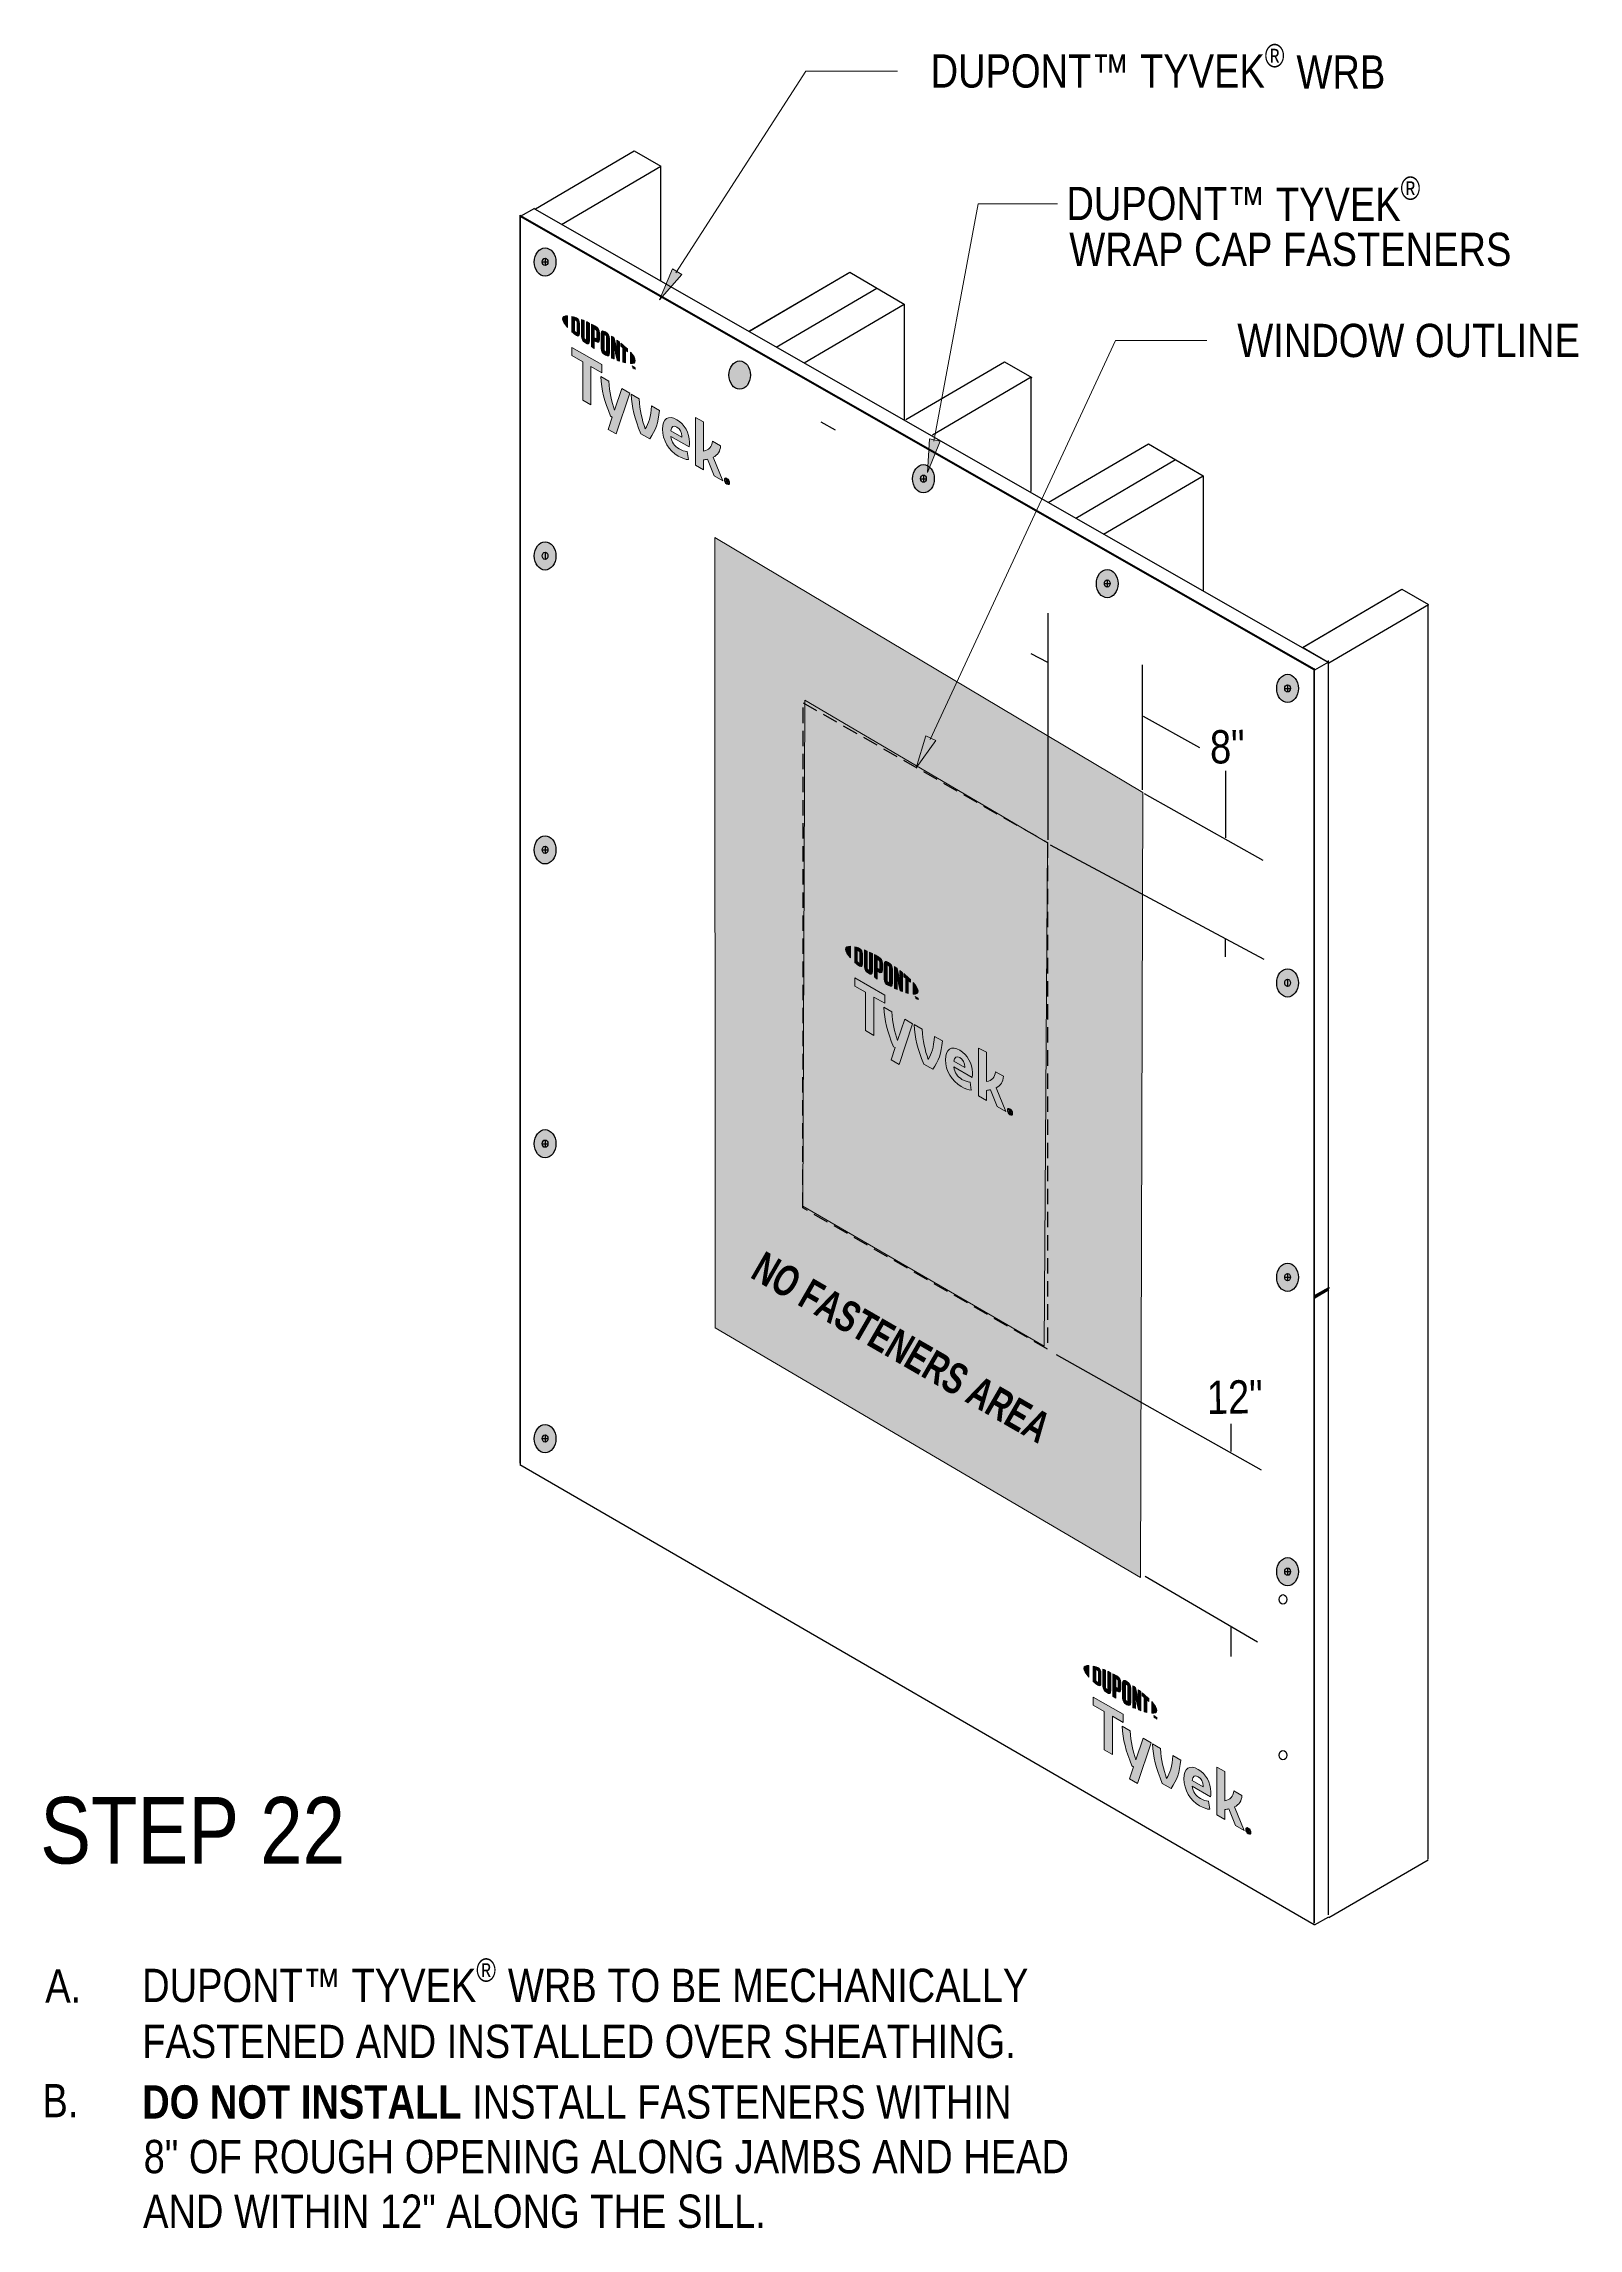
# Model space of a CAD drawing. Extents: x -1392 to 5791, y -3809 to 1722.
# Drawn here: x 4080 to 4599, y -3156 to -2417 of the extents above; entities that cross this region are included whole.
import ezdxf

# ---------------------------------------------------------------- set-up
doc = ezdxf.new("R2010")
doc.units = 0
doc.header["$MEASUREMENT"] = 0
for name, pattern in [('AI-Linetype-4', [86.381111, 43.190556, -8.638111, 8.638111, -8.638111, 8.638111, -8.638111]), ('AI-Linetype-5', [86.381111, 43.190556, -8.638111, 8.638111, -8.638111, 8.638111, -8.638111]), ('AI-Linetype-54', [27, 18, -9]), ('AI-Linetype-55', [13.504076, 9.002717, -4.501359]), ('AI-Linetype-56', [13.504076, 9.002717, -4.501359]), ('AI-Linetype-57', [7.8125, 5.208333, -2.604167]), ('AI-Linetype-6', [86.381111, 43.190556, -8.638111, 8.638111, -8.638111, 8.638111, -8.638111])]:
    doc.linetypes.add(name, pattern=pattern)
for name, color, linetype, lineweight in [('.ATI-TEXT', 7, 'Continuous', 0), ('G-ANNO-TTLB', 7, 'Continuous', 0), ('No fasteners', 7, 'Continuous', 0), ('TYVEK', 7, 'Continuous', 0), ('WALL SCRATCH', 7, 'Continuous', 0), ('X-REF - TRACED', 7, 'Continuous', 0)]:
    doc.layers.add(name, color=color, linetype=linetype, lineweight=lineweight)

# ---------------------------------------------------------------- blocks, each defined once
blk = doc.blocks.new('Block_72')
at = {"layer": '.ATI-TEXT', "char_height": 0.2, "attachment_point": 7}
for s, insert in [('\\C18;\\c0;\\FArial Narrow|b0|i0|c1;\\H11.249999;\\W1.000000;DUPONT™', (4425.68, -2477.05)), ('\\C18;\\c0;\\FArial Narrow|b0|i0|c1;\\H11.249999;\\W1.000000; TYVEK', (4492.96, -2477.15)), ('\\C18;\\c0;\\FArial Narrow|b0|i0|c1;\\H7.874999;\\W1.000000;®', (4538.78, -2470.12)), ('\\C18;\\c0;\\FArial Narrow|b0|i0|c1;\\H11.250226;\\W1.000000;WRAP CAP FASTENERS', (4426.66, -2492.58)), ('\\C18;\\c0;\\FArial Narrow|b0|i0|c1;\\H11.250226;\\W1.000000; ', (4545.9, -2477.15))]:
    blk.add_mtext(s, dxfattribs=dict(at, insert=insert))
blk = doc.blocks.new('Block_71')
at = {"layer": '.ATI-TEXT', "true_color": 0x000000, "transparency": 33554687}
h = blk.add_hatch(color=18, dxfattribs=at)
h.dxf.hatch_style = 2
h.paths.add_polyline_path([(4383, -2551.75), (4378.63, -2562.28), (4379.35, -2550.9)])
at = {"layer": '.ATI-TEXT', "color": 18, "lineweight": 0, "true_color": 0x000000}
for p, q in [((4380.82, -2551.64), (4395.79, -2471.42)), ((4395.79, -2471.42), (4422.62, -2471.42))]:
    blk.add_line(p, q, dxfattribs=at)
at = {"layer": '.ATI-TEXT'}
blk.add_lwpolyline([(4383, -2551.75), (4378.63, -2562.28), (4379.35, -2550.9), (4379.35, -2550.9)], close=True, dxfattribs=at)
blk.add_blockref('Block_72', (0, 0), dxfattribs=at)
blk = doc.blocks.new('Block_74')
at = {"layer": '.ATI-TEXT', "char_height": 0.2, "attachment_point": 7}
for s, insert in [('\\C18;\\c0;\\FArial Narrow|b0|i0|c1;\\H7.874999;\\W1.000000;®', (4492.83, -2425.28)), ('\\C18;\\c0;\\FArial Narrow|b0|i0|c1;\\H11.249999;\\W1.000000;DUPONT™ TYVEK', (4379.73, -2432.22)), ('\\C18;\\c0;\\FArial Narrow|b0|i0|c1;\\H11.250226;\\W1.000000;WRB', (4503.55, -2432.41))]:
    blk.add_mtext(s, dxfattribs=dict(at, insert=insert))
blk = doc.blocks.new('Block_73')
at = {"layer": '.ATI-TEXT', "true_color": 0x000000, "transparency": 33554687}
h = blk.add_hatch(color=18, dxfattribs=at)
h.dxf.hatch_style = 2
h.paths.add_polyline_path([(4295.58, -2495.35), (4287.99, -2503.87), (4292.41, -2493.35)])
at = {"layer": '.ATI-TEXT', "color": 18, "lineweight": 0, "true_color": 0x000000}
for p, q in [((4293.54, -2494.73), (4337.51, -2426.49)), ((4337.51, -2426.49), (4368.48, -2426.49))]:
    blk.add_line(p, q, dxfattribs=at)
at = {"layer": '.ATI-TEXT'}
blk.add_lwpolyline([(4295.58, -2495.35), (4287.99, -2503.87), (4292.41, -2493.35), (4292.41, -2493.35)], close=True, dxfattribs=at)
blk.add_blockref('Block_74', (0, 0), dxfattribs=at)
blk = doc.blocks.new('Block_75')
at = {"layer": '.ATI-TEXT', "true_color": 0x000000, "transparency": 33554687}
h = blk.add_hatch(color=18, dxfattribs=at)
h.dxf.hatch_style = 2
h.paths.add_polyline_path([(4381.48, -2653.02), (4374.81, -2662.27), (4378.12, -2651.35)])
at = {"layer": '.ATI-TEXT', "color": 18, "lineweight": 0, "true_color": 0x000000}
for p, q in [((4379.59, -2652.63), (4442.29, -2517.67)), ((4442.29, -2517.67), (4473.26, -2517.67))]:
    blk.add_line(p, q, dxfattribs=at)
at = {"layer": '.ATI-TEXT'}
blk.add_lwpolyline([(4381.48, -2653.02), (4374.81, -2662.27), (4378.12, -2651.35), (4378.12, -2651.35)], close=True, dxfattribs=at)
at = {"layer": '.ATI-TEXT', "insert": (4483.52, -2523.4), "char_height": 0.2, "attachment_point": 7}
blk.add_mtext('\\C18;\\c0;\\FArial Narrow|b0|i0|c1;\\H11.249999;\\W1.000000;WINDOW OUTLINE', dxfattribs=at)
blk = doc.blocks.new('Block_79')
at = {"layer": '.ATI-TEXT', "char_height": 0.2, "attachment_point": 7}
for s, insert in [('\\C18;\\c0;\\FArial Narrow|b0|i0|c1;\\H7.874999;\\W1.000000;®', (4225.97, -3073.08)), ('\\C18;\\c0;\\FArial Narrow|b0|i0|c1;\\H11.249999;\\W1.000000;A.', (4080.09, -3080.02)), ('\\C18;\\c0;\\FArial Narrow|b0|i0|c1;\\H11.249999;\\W1.000000;DUPONT™ TYVEK', (4112.87, -3080.02)), ('\\C18;\\c0;\\FArial Narrow|b0|i0|c1;\\H11.249999;\\W1.000000; WRB TO BE MECHANICALLY', (4233.09, -3080.02)), ('\\C18;\\c0;\\FArial Narrow|b0|i0|c1;\\H11.249999;\\W1.000000;FASTENED AND INSTALLED OVER SHEATHING.', (4112.88, -3098.97)), ('\\C18;\\c0;\\FArial Narrow|b0|i0|c1;\\H11.249999;\\W1.000000;B.', (4079.14, -3118.85)), ('\\C18;\\c0;\\FArial Narrow Bold|b1|i0|c1;\\H11.249999;\\W1.000000;DO NOT INSTALL\\FArial Narrow|b0|i0|c1; INSTALL FASTENERS WITHIN', (4112.88, -3119.45)), ('\\C18;\\c0;\\FArial Narrow|b0|i0|c1;\\H11.249999;\\W1.000000;8" OF ROUGH OPENING ALONG JAMBS AND HEAD', (4113.38, -3137.94)), ('\\C18;\\c0;\\FArial Narrow|b0|i0|c1;\\H11.249999;\\W1.000000;AND WITHIN 12" ALONG THE SILL.', (4113.19, -3156.43))]:
    blk.add_mtext(s, dxfattribs=dict(at, insert=insert))
blk = doc.blocks.new('Block_531')
at = {"layer": 'TYVEK', "color": 2, "lineweight": 25, "true_color": 0xffff00}
for points in [[(4313.33, -2927.31)], [(4427.76, -2992.14)]]:
    blk.add_lwpolyline(points, dxfattribs=at)
blk = doc.blocks.new('Block_532')
at = {"layer": 'TYVEK', "color": 1, "lineweight": 25, "true_color": 0xff0000}
for points in [[(4345.18, -2945.69)], [(4427.76, -2993.37)]]:
    blk.add_lwpolyline(points, dxfattribs=at)
blk = doc.blocks.new('Block_533')
at = {"layer": 'TYVEK', "color": 1, "lineweight": 25, "true_color": 0xff0000}
for points in [[(4294.62, -2907.53)], [(4294.62, -2923.96)]]:
    blk.add_lwpolyline(points, dxfattribs=at)
blk = doc.blocks.new('Block_534')
at = {"layer": 'TYVEK', "color": 1, "lineweight": 25, "true_color": 0xff0000}
for points in [[(4294.62, -2923.96)], [(4403.27, -2986.83)]]:
    blk.add_lwpolyline(points, dxfattribs=at)
blk = doc.blocks.new('Block_535')
at = {"layer": 'TYVEK', "color": 1, "lineweight": 25, "true_color": 0xff0000}
for points in [[(4345.18, -2945.69)], [(4427.76, -2993.37)]]:
    blk.add_lwpolyline(points, dxfattribs=at)
blk = doc.blocks.new('Block_536')
at = {"layer": 'TYVEK', "color": 18, "lineweight": 25, "true_color": 0x000000}
for points in [[(4400.98, -2805.53)], [(4400.98, -2976.97)]]:
    blk.add_lwpolyline(points, dxfattribs=at)
blk = doc.blocks.new('Block_537')
at = {"layer": 'TYVEK', "color": 4, "lineweight": 25, "true_color": 0x00ffff}
for points in [[(4365.73, -2932.46)], [(4427.78, -2968.23)]]:
    blk.add_lwpolyline(points, dxfattribs=at)
blk = doc.blocks.new('Block_538')
at = {"layer": 'TYVEK', "color": 4, "linetype": 'AI-Linetype-55', "lineweight": 25, "true_color": 0x00ffff}
blk.add_lwpolyline([(4448.73, -2980.02)], dxfattribs=at)
at = {"layer": 'TYVEK', "color": 4, "linetype": 'AI-Linetype-56', "lineweight": 25, "true_color": 0x00ffff}
blk.add_lwpolyline([(4427.78, -2991.99)], dxfattribs=at)
blk = doc.blocks.new('Block_539')
at = {"layer": 'TYVEK', "color": 4, "lineweight": 25, "true_color": 0x00ffff}
for points in [[(4365.73, -2932.46)], [(4345.42, -2944.07)]]:
    blk.add_lwpolyline(points, dxfattribs=at)
blk = doc.blocks.new('Block_540')
at = {"layer": 'TYVEK', "color": 4, "lineweight": 25, "true_color": 0x00ffff}
for points in [[(4453.9, -2968.25)], [(4453.9, -3001.68)]]:
    blk.add_lwpolyline(points, dxfattribs=at)
blk = doc.blocks.new('Block_541')
at = {"layer": 'TYVEK', "color": 4, "lineweight": 25, "true_color": 0x00ffff}
for points in [[(4290.85, -2886.08)], [(4313.29, -2898.95)]]:
    blk.add_lwpolyline(points, dxfattribs=at)
blk = doc.blocks.new('Block_542')
at = {"layer": 'TYVEK', "color": 4, "lineweight": 25, "true_color": 0x00ffff}
for points in [[(4313.53, -2927.13)], [(4427.78, -2991.99)]]:
    blk.add_lwpolyline(points, dxfattribs=at)
blk = doc.blocks.new('Block_543')
at = {"layer": 'TYVEK', "color": 2, "lineweight": 25, "true_color": 0xffff00}
for points in [[(4313.29, -2927.31)], [(4427.76, -2992.14)]]:
    blk.add_lwpolyline(points, dxfattribs=at)
blk = doc.blocks.new('Block_544')
at = {"layer": 'TYVEK', "color": 2, "lineweight": 25, "true_color": 0xffff00}
for points in [[(4318.21, -2924.52)], [(4427.46, -2987.6)]]:
    blk.add_lwpolyline(points, dxfattribs=at)
blk = doc.blocks.new('Block_545')
at = {"layer": 'TYVEK', "color": 1, "lineweight": 25, "true_color": 0xff0000}
for points in [[(4345.18, -2945.69)], [(4427.76, -2993.37)]]:
    blk.add_lwpolyline(points, dxfattribs=at)
blk = doc.blocks.new('Block_546')
at = {"layer": 'TYVEK', "true_color": 0x003b71, "transparency": 33554687}
h = blk.add_hatch(color=156, dxfattribs=at)
h.dxf.hatch_style = 2
edge = h.paths.add_edge_path()
edge.add_ellipse((4439.5, -2599.9), major_axis=(0, 4.78), ratio=0.766948, start_angle=0, end_angle=360)
at = {"layer": 'TYVEK', "color": 18, "lineweight": 25, "true_color": 0x000000}
for p, q in [((4438.53, -2599.88), (4440.48, -2599.88)), ((4439.5, -2598.64), (4439.5, -2601.11))]:
    blk.add_line(p, q, dxfattribs=at)
for centre, major_axis, ratio in [((4439.5, -2599.9), (0, 4.78), 0.766948), ((4439.5, -2599.88), (0, 1.23), 0.788846)]:
    blk.add_ellipse(centre, major_axis=major_axis, ratio=ratio, dxfattribs=at)
blk = doc.blocks.new('Block_547')
at = {"layer": 'TYVEK', "true_color": 0x003b71, "transparency": 33554687}
h = blk.add_hatch(color=156, dxfattribs=at)
h.dxf.hatch_style = 2
edge = h.paths.add_edge_path()
edge.add_ellipse((4377.3, -2564.42), major_axis=(0, 4.78), ratio=0.766948, start_angle=0, end_angle=360)
at = {"layer": 'TYVEK', "color": 18, "lineweight": 25, "true_color": 0x000000}
for p, q in [((4376.33, -2564.39), (4378.28, -2564.39)), ((4377.3, -2563.16), (4377.3, -2565.62))]:
    blk.add_line(p, q, dxfattribs=at)
blk.add_lwpolyline([(4376.79, -2560.05)], dxfattribs=at)
for centre, major_axis, ratio in [((4377.3, -2564.42), (0, 4.78), 0.766948), ((4377.3, -2564.39), (0, 1.23), 0.788846)]:
    blk.add_ellipse(centre, major_axis=major_axis, ratio=ratio, dxfattribs=at)
blk = doc.blocks.new('Block_548')
at = {"layer": 'TYVEK', "true_color": 0x003b71, "transparency": 33554687}
h = blk.add_hatch(color=156, dxfattribs=at)
h.dxf.hatch_style = 2
edge = h.paths.add_edge_path()
edge.add_ellipse((4249.24, -2491.08), major_axis=(0, 4.78), ratio=0.766948, start_angle=0, end_angle=360)
at = {"layer": 'TYVEK', "color": 18, "lineweight": 25, "true_color": 0x000000}
for p, q in [((4248.26, -2491.05), (4250.21, -2491.05)), ((4249.24, -2489.81), (4249.24, -2492.28))]:
    blk.add_line(p, q, dxfattribs=at)
for centre, major_axis, ratio in [((4249.24, -2491.08), (0, 4.78), 0.766948), ((4249.24, -2491.05), (0, 1.23), 0.788846)]:
    blk.add_ellipse(centre, major_axis=major_axis, ratio=ratio, dxfattribs=at)
blk = doc.blocks.new('Block_549')
at = {"layer": 'TYVEK', "true_color": 0x003b71, "transparency": 33554687}
h = blk.add_hatch(color=156, dxfattribs=at)
h.dxf.hatch_style = 2
edge = h.paths.add_edge_path()
edge.add_ellipse((4249.24, -2889.23), major_axis=(0, 4.78), ratio=0.766948, start_angle=0, end_angle=360)
at = {"layer": 'TYVEK', "color": 18, "lineweight": 25, "true_color": 0x000000}
for p, q in [((4248.26, -2889.2), (4250.21, -2889.2)), ((4249.24, -2887.96), (4249.24, -2890.43))]:
    blk.add_line(p, q, dxfattribs=at)
for centre, major_axis, ratio in [((4249.24, -2889.23), (0, 4.78), 0.766948), ((4249.24, -2889.2), (0, 1.23), 0.788846)]:
    blk.add_ellipse(centre, major_axis=major_axis, ratio=ratio, dxfattribs=at)
blk = doc.blocks.new('Block_550')
at = {"layer": 'TYVEK', "true_color": 0x003b71, "transparency": 33554687}
h = blk.add_hatch(color=156, dxfattribs=at)
h.dxf.hatch_style = 2
edge = h.paths.add_edge_path()
edge.add_ellipse((4249.24, -2689.99), major_axis=(0, 4.78), ratio=0.766948, start_angle=0, end_angle=360)
at = {"layer": 'TYVEK', "color": 18, "lineweight": 25, "true_color": 0x000000}
for p, q in [((4248.26, -2689.96), (4250.21, -2689.96)), ((4249.24, -2688.72), (4249.24, -2691.19))]:
    blk.add_line(p, q, dxfattribs=at)
blk.add_lwpolyline([(4248.73, -2685.57)], dxfattribs=at)
for centre, major_axis, ratio in [((4249.24, -2689.99), (0, 4.78), 0.766948), ((4249.24, -2689.96), (0, 1.23), 0.788846)]:
    blk.add_ellipse(centre, major_axis=major_axis, ratio=ratio, dxfattribs=at)
blk = doc.blocks.new('Block_551')
at = {"layer": 'TYVEK', "true_color": 0x003b71, "transparency": 33554687}
h = blk.add_hatch(color=156, dxfattribs=at)
h.dxf.hatch_style = 2
edge = h.paths.add_edge_path()
edge.add_ellipse((4249.24, -2590.53), major_axis=(0, 4.78), ratio=0.766948, start_angle=0, end_angle=360)
at = {"layer": 'TYVEK', "color": 18, "lineweight": 25, "true_color": 0x000000}
blk.add_line((4249.24, -2589.27), (4249.24, -2591.73), dxfattribs=at)
for centre, major_axis, ratio in [((4249.24, -2590.53), (0, 4.78), 0.766948), ((4249.24, -2590.5), (0, 1.23), 0.788846)]:
    blk.add_ellipse(centre, major_axis=major_axis, ratio=ratio, dxfattribs=at)
blk = doc.blocks.new('Block_552')
at = {"layer": 'TYVEK', "true_color": 0x003b71, "transparency": 33554687}
h = blk.add_hatch(color=156, dxfattribs=at)
h.dxf.hatch_style = 2
edge = h.paths.add_edge_path()
edge.add_ellipse((4249.24, -2789.44), major_axis=(0, 4.78), ratio=0.766948, start_angle=0, end_angle=360)
at = {"layer": 'TYVEK', "color": 18, "lineweight": 25, "true_color": 0x000000}
for p, q in [((4248.26, -2789.41), (4250.21, -2789.41)), ((4249.24, -2788.18), (4249.24, -2790.65))]:
    blk.add_line(p, q, dxfattribs=at)
blk.add_lwpolyline([(4248.73, -2794.55)], dxfattribs=at)
for centre, major_axis, ratio in [((4249.24, -2789.44), (0, 4.78), 0.766948), ((4249.24, -2789.41), (0, 1.23), 0.788846)]:
    blk.add_ellipse(centre, major_axis=major_axis, ratio=ratio, dxfattribs=at)
blk = doc.blocks.new('Block_553')
at = {"layer": 'TYVEK', "true_color": 0x003b71, "transparency": 33554687}
h = blk.add_hatch(color=156, dxfattribs=at)
h.dxf.hatch_style = 2
edge = h.paths.add_edge_path()
edge.add_ellipse((4500.54, -2635.37), major_axis=(0, 4.78), ratio=0.766948, start_angle=0, end_angle=360)
at = {"layer": 'TYVEK', "color": 18, "lineweight": 25, "true_color": 0x000000}
for p, q in [((4499.56, -2635.34), (4501.51, -2635.34)), ((4500.54, -2634.11), (4500.54, -2636.57))]:
    blk.add_line(p, q, dxfattribs=at)
for centre, major_axis, ratio in [((4500.54, -2635.37), (0, 4.78), 0.766948), ((4500.54, -2635.34), (0, 1.23), 0.788846)]:
    blk.add_ellipse(centre, major_axis=major_axis, ratio=ratio, dxfattribs=at)
blk = doc.blocks.new('Block_554')
at = {"layer": 'TYVEK', "true_color": 0x003b71, "transparency": 33554687}
h = blk.add_hatch(color=156, dxfattribs=at)
h.dxf.hatch_style = 2
edge = h.paths.add_edge_path()
edge.add_ellipse((4500.54, -2834.63), major_axis=(0, 4.78), ratio=0.766948, start_angle=0, end_angle=360)
at = {"layer": 'TYVEK', "color": 18, "lineweight": 25, "true_color": 0x000000}
for p, q in [((4499.56, -2834.6), (4501.51, -2834.6)), ((4500.54, -2833.37), (4500.54, -2835.83))]:
    blk.add_line(p, q, dxfattribs=at)
blk.add_lwpolyline([(4500.02, -2830.21)], dxfattribs=at)
for centre, major_axis, ratio in [((4500.54, -2834.63), (0, 4.78), 0.766948), ((4500.54, -2834.6), (0, 1.23), 0.788846)]:
    blk.add_ellipse(centre, major_axis=major_axis, ratio=ratio, dxfattribs=at)
blk = doc.blocks.new('Block_555')
at = {"layer": 'TYVEK', "true_color": 0x003b71, "transparency": 33554687}
h = blk.add_hatch(color=156, dxfattribs=at)
h.dxf.hatch_style = 2
edge = h.paths.add_edge_path()
edge.add_ellipse((4500.54, -2735), major_axis=(0, 4.78), ratio=0.766948, start_angle=0, end_angle=360)
at = {"layer": 'TYVEK', "color": 18, "lineweight": 25, "true_color": 0x000000}
blk.add_line((4500.54, -2733.74), (4500.54, -2736.2), dxfattribs=at)
for centre, major_axis, ratio in [((4500.54, -2735), (0, 4.78), 0.766948), ((4500.54, -2734.97), (0, 1.23), 0.788846)]:
    blk.add_ellipse(centre, major_axis=major_axis, ratio=ratio, dxfattribs=at)
blk = doc.blocks.new('Block_556')
at = {"layer": 'TYVEK', "true_color": 0x003b71, "transparency": 33554687}
h = blk.add_hatch(color=156, dxfattribs=at)
h.dxf.hatch_style = 2
edge = h.paths.add_edge_path()
edge.add_ellipse((4500.54, -2934.26), major_axis=(0, 4.78), ratio=0.766948, start_angle=0, end_angle=360)
at = {"layer": 'TYVEK', "color": 18, "lineweight": 25, "true_color": 0x000000}
for p, q in [((4499.56, -2934.23), (4501.51, -2934.23)), ((4500.54, -2932.99), (4500.54, -2935.46))]:
    blk.add_line(p, q, dxfattribs=at)
blk.add_lwpolyline([(4500.02, -2939.37)], dxfattribs=at)
for centre, major_axis, ratio in [((4500.54, -2934.26), (0, 4.78), 0.766948), ((4500.54, -2934.23), (0, 1.23), 0.788846)]:
    blk.add_ellipse(centre, major_axis=major_axis, ratio=ratio, dxfattribs=at)
blk = doc.blocks.new('Block_795')
at = {"layer": 'X-REF - TRACED', "true_color": 0x848484, "transparency": 33554687}
h = blk.add_hatch(color=252, dxfattribs=at)
h.dxf.hatch_style = 2
edge = h.paths.add_edge_path()
edge.add_spline(control_points=[(4431.62, -2966.95), (4431.62, -2967.67), (4432.23, -2968.7), (4433.3, -2969.9), (4433.3, -2969.9), (4433.3, -2965.96), (4433.3, -2965.96), (4432.23, -2965.92), (4431.62, -2966.23), (4431.62, -2966.95)], knot_values=[0, 0, 0, 0, 1, 1, 1, 2, 2, 2, 3, 3, 3, 3], degree=3, periodic=0)
h = blk.add_hatch(color=252, dxfattribs=at)
h.dxf.hatch_style = 2
edge = h.paths.add_edge_path()
edge.add_spline(control_points=[(4436.51, -2971.38), (4436.51, -2971.68), (4436.35, -2971.69), (4436.16, -2971.58), (4436.01, -2971.5), (4435.78, -2971.3), (4435.6, -2971.14), (4435.6, -2971.14), (4435.6, -2967.37), (4435.6, -2967.37), (4435.78, -2967.42), (4436.01, -2967.49), (4436.16, -2967.58), (4436.35, -2967.69), (4436.51, -2967.88), (4436.51, -2968.18), (4436.51, -2968.18), (4436.51, -2971.38), (4436.51, -2971.38)], knot_values=[0, 0, 0, 0, 1, 1, 1, 2, 2, 2, 3, 3, 3, 4, 4, 4, 5, 5, 5, 6, 6, 6, 6], degree=3, periodic=0)
edge = h.paths.add_edge_path()
edge.add_spline(control_points=[(4436.28, -2966.66), (4435.98, -2966.49), (4435.56, -2966.34), (4434.78, -2966.17), (4434.78, -2966.17), (4434.78, -2971.39), (4434.78, -2971.39), (4435.46, -2972.03), (4435.98, -2972.47), (4436.28, -2972.64), (4436.97, -2973.04), (4437.36, -2972.78), (4437.36, -2972.01), (4437.36, -2972.01), (4437.36, -2968.54), (4437.36, -2968.54), (4437.36, -2967.76), (4436.97, -2967.06), (4436.28, -2966.66)], knot_values=[0, 0, 0, 0, 1, 1, 1, 2, 2, 2, 3, 3, 3, 4, 4, 4, 5, 5, 5, 6, 6, 6, 6], degree=3, periodic=0)
h = blk.add_hatch(color=252, dxfattribs=at)
h.dxf.hatch_style = 2
edge = h.paths.add_edge_path()
edge.add_spline(control_points=[(4439.75, -2973.87), (4439.75, -2974.17), (4439.66, -2974.31), (4439.33, -2974.07), (4439.01, -2973.84), (4438.92, -2973.63), (4438.92, -2973.27), (4438.92, -2973.27), (4438.92, -2967.59), (4438.92, -2967.59), (4438.7, -2967.49), (4438.23, -2967.29), (4438.02, -2967.21), (4438.02, -2967.21), (4438.02, -2972.96), (4438.02, -2972.96), (4438.02, -2973.88), (4438.41, -2974.46), (4439.33, -2975.11), (4440.17, -2975.71), (4440.69, -2975.52), (4440.69, -2974.5), (4440.69, -2974.5), (4440.69, -2968.42), (4440.69, -2968.42), (4440.51, -2968.33), (4439.94, -2968.05), (4439.75, -2967.97), (4439.75, -2967.97), (4439.75, -2973.87), (4439.75, -2973.87)], knot_values=[0, 0, 0, 0, 1, 1, 1, 2, 2, 2, 3, 3, 3, 4, 4, 4, 5, 5, 5, 6, 6, 6, 7, 7, 7, 8, 8, 8, 9, 9, 9, 10, 10, 10, 10], degree=3, periodic=0)
h = blk.add_hatch(color=252, dxfattribs=at)
h.dxf.hatch_style = 2
edge = h.paths.add_edge_path()
edge.add_spline(control_points=[(4443.17, -2973.34), (4443.17, -2973.67), (4443.07, -2973.78), (4442.69, -2973.56), (4442.69, -2973.56), (4442.36, -2973.37), (4442.36, -2973.37), (4442.36, -2973.37), (4442.36, -2970.35), (4442.36, -2970.35), (4442.5, -2970.43), (4442.58, -2970.47), (4442.67, -2970.52), (4443.08, -2970.76), (4443.17, -2970.99), (4443.17, -2971.32), (4443.17, -2971.32), (4443.17, -2973.34), (4443.17, -2973.34)], knot_values=[0, 0, 0, 0, 1, 1, 1, 2, 2, 2, 3, 3, 3, 4, 4, 4, 5, 5, 5, 6, 6, 6, 6], degree=3, periodic=0)
edge = h.paths.add_edge_path()
edge.add_spline(control_points=[(4442.72, -2969.48), (4442.56, -2969.39), (4441.97, -2969.07), (4441.42, -2968.79), (4441.42, -2968.79), (4441.42, -2976.44), (4441.42, -2976.44), (4441.61, -2976.56), (4442.09, -2976.87), (4442.36, -2977.03), (4442.36, -2977.03), (4442.36, -2974.44), (4442.36, -2974.44), (4442.36, -2974.44), (4442.72, -2974.65), (4442.72, -2974.65), (4443.71, -2975.21), (4444.12, -2974.94), (4444.12, -2973.97), (4444.12, -2973.97), (4444.12, -2971.71), (4444.12, -2971.71), (4444.12, -2970.76), (4443.66, -2970.02), (4442.72, -2969.48)], knot_values=[0, 0, 0, 0, 1, 1, 1, 2, 2, 2, 3, 3, 3, 4, 4, 4, 5, 5, 5, 6, 6, 6, 7, 7, 7, 8, 8, 8, 8], degree=3, periodic=0)
h = blk.add_hatch(color=252, dxfattribs=at)
h.dxf.hatch_style = 2
edge = h.paths.add_edge_path()
edge.add_spline(control_points=[(4446.52, -2977.95), (4446.52, -2978.25), (4446.43, -2978.36), (4446.1, -2978.18), (4445.76, -2977.99), (4445.66, -2977.77), (4445.66, -2977.46), (4445.66, -2977.46), (4445.66, -2972.68), (4445.66, -2972.68), (4445.66, -2972.37), (4445.76, -2972.25), (4446.1, -2972.46), (4446.43, -2972.66), (4446.52, -2972.87), (4446.52, -2973.18), (4446.52, -2973.18), (4446.52, -2977.95), (4446.52, -2977.95)], knot_values=[0, 0, 0, 0, 1, 1, 1, 2, 2, 2, 3, 3, 3, 4, 4, 4, 5, 5, 5, 6, 6, 6, 6], degree=3, periodic=0)
edge = h.paths.add_edge_path()
edge.add_spline(control_points=[(4446.1, -2971.39), (4445.23, -2970.84), (4444.71, -2970.98), (4444.71, -2971.99), (4444.71, -2971.99), (4444.71, -2976.99), (4444.71, -2976.99), (4444.71, -2978.06), (4445.18, -2978.77), (4446.1, -2979.25), (4447, -2979.73), (4447.47, -2979.6), (4447.47, -2978.47), (4447.47, -2978.47), (4447.47, -2973.69), (4447.47, -2973.69), (4447.47, -2972.62), (4447.04, -2971.99), (4446.1, -2971.39)], knot_values=[0, 0, 0, 0, 1, 1, 1, 2, 2, 2, 3, 3, 3, 4, 4, 4, 5, 5, 5, 6, 6, 6, 6], degree=3, periodic=0)
h = blk.add_hatch(color=252, dxfattribs=at)
h.dxf.hatch_style = 2
edge = h.paths.add_edge_path()
edge.add_spline(control_points=[(4450.07, -2977.94), (4450.07, -2977.94), (4449.03, -2973.45), (4449.03, -2973.45), (4448.75, -2973.25), (4448.4, -2973.01), (4448.14, -2972.83), (4448.14, -2972.83), (4448.14, -2980.17), (4448.14, -2980.17), (4448.33, -2980.26), (4448.8, -2980.47), (4449.04, -2980.57), (4449.04, -2980.57), (4448.97, -2976.2), (4448.97, -2976.2), (4448.97, -2976.2), (4450.07, -2981), (4450.07, -2981), (4450.3, -2981.09), (4450.65, -2981.22), (4450.87, -2981.3), (4450.87, -2981.3), (4450.87, -2974.85), (4450.87, -2974.85), (4450.64, -2974.66), (4450.21, -2974.33), (4450.01, -2974.18), (4450.01, -2974.18), (4450.07, -2977.94), (4450.07, -2977.94)], knot_values=[0, 0, 0, 0, 1, 1, 1, 2, 2, 2, 3, 3, 3, 4, 4, 4, 5, 5, 5, 6, 6, 6, 7, 7, 7, 8, 8, 8, 9, 9, 9, 10, 10, 10, 10], degree=3, periodic=0)
h = blk.add_hatch(color=252, dxfattribs=at)
h.dxf.hatch_style = 2
edge = h.paths.add_edge_path()
edge.add_spline(control_points=[(4451.33, -2976.24), (4451.57, -2976.42), (4451.8, -2976.61), (4452.02, -2976.79), (4452.02, -2976.79), (4452.02, -2981.68), (4452.02, -2981.68), (4452.22, -2981.74), (4452.6, -2981.85), (4452.86, -2981.91), (4452.86, -2981.91), (4452.86, -2977.51), (4452.86, -2977.51), (4453.1, -2977.72), (4453.33, -2977.93), (4453.54, -2978.12), (4453.54, -2978.12), (4453.54, -2977.18), (4453.54, -2977.18), (4452.88, -2976.53), (4452.17, -2975.9), (4451.33, -2975.22), (4451.33, -2975.22), (4451.33, -2976.24), (4451.33, -2976.24)], knot_values=[0, 0, 0, 0, 1, 1, 1, 2, 2, 2, 3, 3, 3, 4, 4, 4, 5, 5, 5, 6, 6, 6, 7, 7, 7, 8, 8, 8, 8], degree=3, periodic=0)
h = blk.add_hatch(color=252, dxfattribs=at)
h.dxf.hatch_style = 2
edge = h.paths.add_edge_path()
edge.add_spline(control_points=[(4456.23, -2981.16), (4456.23, -2981.88), (4455.62, -2982.2), (4454.55, -2982.17), (4454.55, -2982.17), (4454.55, -2978.22), (4454.55, -2978.22), (4455.62, -2979.42), (4456.23, -2980.44), (4456.23, -2981.16)], knot_values=[0, 0, 0, 0, 1, 1, 1, 2, 2, 2, 3, 3, 3, 3], degree=3, periodic=0)
h = blk.add_hatch(color=252, dxfattribs=at)
h.dxf.hatch_style = 2
edge = h.paths.add_edge_path()
edge.add_spline(control_points=[(4455.73, -2983.24), (4455.73, -2983.24), (4455.83, -2983.3), (4455.83, -2983.3), (4455.83, -2983.3), (4455.98, -2983.66), (4455.98, -2983.66), (4455.98, -2983.66), (4456.13, -2983.47), (4456.13, -2983.47), (4456.13, -2983.47), (4456.23, -2983.53), (4456.23, -2983.53), (4456.23, -2983.53), (4456.23, -2984.1), (4456.23, -2984.1), (4456.23, -2984.1), (4456.14, -2984.05), (4456.14, -2984.05), (4456.14, -2984.05), (4456.14, -2983.64), (4456.14, -2983.64), (4456.14, -2983.64), (4455.99, -2983.82), (4455.99, -2983.82), (4455.99, -2983.82), (4455.98, -2983.82), (4455.98, -2983.82), (4455.98, -2983.82), (4455.82, -2983.46), (4455.82, -2983.46), (4455.82, -2983.46), (4455.82, -2983.86), (4455.82, -2983.86), (4455.82, -2983.86), (4455.73, -2983.81), (4455.73, -2983.81), (4455.73, -2983.81), (4455.73, -2983.24), (4455.73, -2983.24)], knot_values=[0, 0, 0, 0, 1, 1, 1, 2, 2, 2, 3, 3, 3, 4, 4, 4, 5, 5, 5, 6, 6, 6, 7, 7, 7, 8, 8, 8, 9, 9, 9, 10, 10, 10, 11, 11, 11, 12, 12, 12, 13, 13, 13, 13], degree=3, periodic=0)
edge = h.paths.add_edge_path()
edge.add_spline(control_points=[(4455.38, -2983.14), (4455.38, -2983.14), (4455.22, -2983.05), (4455.22, -2983.05), (4455.22, -2983.05), (4455.22, -2982.95), (4455.22, -2982.95), (4455.22, -2982.95), (4455.62, -2983.18), (4455.62, -2983.18), (4455.62, -2983.18), (4455.62, -2983.28), (4455.62, -2983.28), (4455.62, -2983.28), (4455.47, -2983.19), (4455.47, -2983.19), (4455.47, -2983.19), (4455.47, -2983.66), (4455.47, -2983.66), (4455.47, -2983.66), (4455.38, -2983.61), (4455.38, -2983.61), (4455.38, -2983.61), (4455.38, -2983.14), (4455.38, -2983.14)], knot_values=[0, 0, 0, 0, 1, 1, 1, 2, 2, 2, 3, 3, 3, 4, 4, 4, 5, 5, 5, 6, 6, 6, 7, 7, 7, 8, 8, 8, 8], degree=3, periodic=0)
at = {"layer": 'X-REF - TRACED'}
for points, knots in [([(4431.62, -2966.95), (4431.62, -2967.67), (4432.23, -2968.7), (4433.3, -2969.9), (4433.3, -2969.9), (4433.3, -2965.96), (4433.3, -2965.96), (4432.23, -2965.92), (4431.62, -2966.23), (4431.62, -2966.95)], [0, 0, 0, 0, 1, 1, 1, 2, 2, 2, 3, 3, 3, 3]), ([(4436.28, -2966.66), (4435.98, -2966.49), (4435.56, -2966.34), (4434.78, -2966.17), (4434.78, -2966.17), (4434.78, -2971.39), (4434.78, -2971.39), (4435.46, -2972.03), (4435.98, -2972.47), (4436.28, -2972.64), (4436.97, -2973.04), (4437.36, -2972.78), (4437.36, -2972.01), (4437.36, -2972.01), (4437.36, -2968.54), (4437.36, -2968.54), (4437.36, -2967.76), (4436.97, -2967.06), (4436.28, -2966.66)], [0, 0, 0, 0, 1, 1, 1, 2, 2, 2, 3, 3, 3, 4, 4, 4, 5, 5, 5, 6, 6, 6, 6]), ([(4436.51, -2971.38), (4436.51, -2971.68), (4436.35, -2971.69), (4436.16, -2971.58), (4436.01, -2971.5), (4435.78, -2971.3), (4435.6, -2971.14), (4435.6, -2971.14), (4435.6, -2967.37), (4435.6, -2967.37), (4435.78, -2967.42), (4436.01, -2967.49), (4436.16, -2967.58), (4436.35, -2967.69), (4436.51, -2967.88), (4436.51, -2968.18), (4436.51, -2968.18), (4436.51, -2971.38), (4436.51, -2971.38)], [0, 0, 0, 0, 1, 1, 1, 2, 2, 2, 3, 3, 3, 4, 4, 4, 5, 5, 5, 6, 6, 6, 6]), ([(4439.75, -2973.87), (4439.75, -2974.17), (4439.66, -2974.31), (4439.33, -2974.07), (4439.01, -2973.84), (4438.92, -2973.63), (4438.92, -2973.27), (4438.92, -2973.27), (4438.92, -2967.59), (4438.92, -2967.59), (4438.7, -2967.49), (4438.23, -2967.29), (4438.02, -2967.21), (4438.02, -2967.21), (4438.02, -2972.96), (4438.02, -2972.96), (4438.02, -2973.88), (4438.41, -2974.46), (4439.33, -2975.11), (4440.17, -2975.71), (4440.69, -2975.52), (4440.69, -2974.5), (4440.69, -2974.5), (4440.69, -2968.42), (4440.69, -2968.42), (4440.51, -2968.33), (4439.94, -2968.05), (4439.75, -2967.97), (4439.75, -2967.97), (4439.75, -2973.87), (4439.75, -2973.87)], [0, 0, 0, 0, 1, 1, 1, 2, 2, 2, 3, 3, 3, 4, 4, 4, 5, 5, 5, 6, 6, 6, 7, 7, 7, 8, 8, 8, 9, 9, 9, 10, 10, 10, 10]), ([(4442.72, -2969.48), (4442.56, -2969.39), (4441.97, -2969.07), (4441.42, -2968.79), (4441.42, -2968.79), (4441.42, -2976.44), (4441.42, -2976.44), (4441.61, -2976.56), (4442.09, -2976.87), (4442.36, -2977.03), (4442.36, -2977.03), (4442.36, -2974.44), (4442.36, -2974.44), (4442.36, -2974.44), (4442.72, -2974.65), (4442.72, -2974.65), (4443.71, -2975.21), (4444.12, -2974.94), (4444.12, -2973.97), (4444.12, -2973.97), (4444.12, -2971.71), (4444.12, -2971.71), (4444.12, -2970.76), (4443.66, -2970.02), (4442.72, -2969.48)], [0, 0, 0, 0, 1, 1, 1, 2, 2, 2, 3, 3, 3, 4, 4, 4, 5, 5, 5, 6, 6, 6, 7, 7, 7, 8, 8, 8, 8]), ([(4443.17, -2973.34), (4443.17, -2973.67), (4443.07, -2973.78), (4442.69, -2973.56), (4442.69, -2973.56), (4442.36, -2973.37), (4442.36, -2973.37), (4442.36, -2973.37), (4442.36, -2970.35), (4442.36, -2970.35), (4442.5, -2970.43), (4442.58, -2970.47), (4442.67, -2970.52), (4443.08, -2970.76), (4443.17, -2970.99), (4443.17, -2971.32), (4443.17, -2971.32), (4443.17, -2973.34), (4443.17, -2973.34)], [0, 0, 0, 0, 1, 1, 1, 2, 2, 2, 3, 3, 3, 4, 4, 4, 5, 5, 5, 6, 6, 6, 6]), ([(4446.1, -2971.39), (4445.23, -2970.84), (4444.71, -2970.98), (4444.71, -2971.99), (4444.71, -2971.99), (4444.71, -2976.99), (4444.71, -2976.99), (4444.71, -2978.06), (4445.18, -2978.77), (4446.1, -2979.25), (4447, -2979.73), (4447.47, -2979.6), (4447.47, -2978.47), (4447.47, -2978.47), (4447.47, -2973.69), (4447.47, -2973.69), (4447.47, -2972.62), (4447.04, -2971.99), (4446.1, -2971.39)], [0, 0, 0, 0, 1, 1, 1, 2, 2, 2, 3, 3, 3, 4, 4, 4, 5, 5, 5, 6, 6, 6, 6]), ([(4446.52, -2977.95), (4446.52, -2978.25), (4446.43, -2978.36), (4446.1, -2978.18), (4445.76, -2977.99), (4445.66, -2977.77), (4445.66, -2977.46), (4445.66, -2977.46), (4445.66, -2972.68), (4445.66, -2972.68), (4445.66, -2972.37), (4445.76, -2972.25), (4446.1, -2972.46), (4446.43, -2972.66), (4446.52, -2972.87), (4446.52, -2973.18), (4446.52, -2973.18), (4446.52, -2977.95), (4446.52, -2977.95)], [0, 0, 0, 0, 1, 1, 1, 2, 2, 2, 3, 3, 3, 4, 4, 4, 5, 5, 5, 6, 6, 6, 6]), ([(4450.07, -2977.94), (4450.07, -2977.94), (4449.03, -2973.45), (4449.03, -2973.45), (4448.75, -2973.25), (4448.4, -2973.01), (4448.14, -2972.83), (4448.14, -2972.83), (4448.14, -2980.17), (4448.14, -2980.17), (4448.33, -2980.26), (4448.8, -2980.47), (4449.04, -2980.57), (4449.04, -2980.57), (4448.97, -2976.2), (4448.97, -2976.2), (4448.97, -2976.2), (4450.07, -2981), (4450.07, -2981), (4450.3, -2981.09), (4450.65, -2981.22), (4450.87, -2981.3), (4450.87, -2981.3), (4450.87, -2974.85), (4450.87, -2974.85), (4450.64, -2974.66), (4450.21, -2974.33), (4450.01, -2974.18), (4450.01, -2974.18), (4450.07, -2977.94), (4450.07, -2977.94)], [0, 0, 0, 0, 1, 1, 1, 2, 2, 2, 3, 3, 3, 4, 4, 4, 5, 5, 5, 6, 6, 6, 7, 7, 7, 8, 8, 8, 9, 9, 9, 10, 10, 10, 10]), ([(4451.33, -2976.24), (4451.57, -2976.42), (4451.8, -2976.61), (4452.02, -2976.79), (4452.02, -2976.79), (4452.02, -2981.68), (4452.02, -2981.68), (4452.22, -2981.74), (4452.6, -2981.85), (4452.86, -2981.91), (4452.86, -2981.91), (4452.86, -2977.51), (4452.86, -2977.51), (4453.1, -2977.72), (4453.33, -2977.93), (4453.54, -2978.12), (4453.54, -2978.12), (4453.54, -2977.18), (4453.54, -2977.18), (4452.88, -2976.53), (4452.17, -2975.9), (4451.33, -2975.22), (4451.33, -2975.22), (4451.33, -2976.24), (4451.33, -2976.24)], [0, 0, 0, 0, 1, 1, 1, 2, 2, 2, 3, 3, 3, 4, 4, 4, 5, 5, 5, 6, 6, 6, 7, 7, 7, 8, 8, 8, 8]), ([(4456.23, -2981.16), (4456.23, -2981.88), (4455.62, -2982.2), (4454.55, -2982.17), (4454.55, -2982.17), (4454.55, -2978.22), (4454.55, -2978.22), (4455.62, -2979.42), (4456.23, -2980.44), (4456.23, -2981.16)], [0, 0, 0, 0, 1, 1, 1, 2, 2, 2, 3, 3, 3, 3]), ([(4455.38, -2983.14), (4455.38, -2983.14), (4455.22, -2983.05), (4455.22, -2983.05), (4455.22, -2983.05), (4455.22, -2982.95), (4455.22, -2982.95), (4455.22, -2982.95), (4455.62, -2983.18), (4455.62, -2983.18), (4455.62, -2983.18), (4455.62, -2983.28), (4455.62, -2983.28), (4455.62, -2983.28), (4455.47, -2983.19), (4455.47, -2983.19), (4455.47, -2983.19), (4455.47, -2983.66), (4455.47, -2983.66), (4455.47, -2983.66), (4455.38, -2983.61), (4455.38, -2983.61), (4455.38, -2983.61), (4455.38, -2983.14), (4455.38, -2983.14)], [0, 0, 0, 0, 1, 1, 1, 2, 2, 2, 3, 3, 3, 4, 4, 4, 5, 5, 5, 6, 6, 6, 7, 7, 7, 8, 8, 8, 8]), ([(4455.73, -2983.24), (4455.73, -2983.24), (4455.83, -2983.3), (4455.83, -2983.3), (4455.83, -2983.3), (4455.98, -2983.66), (4455.98, -2983.66), (4455.98, -2983.66), (4456.13, -2983.47), (4456.13, -2983.47), (4456.13, -2983.47), (4456.23, -2983.53), (4456.23, -2983.53), (4456.23, -2983.53), (4456.23, -2984.1), (4456.23, -2984.1), (4456.23, -2984.1), (4456.14, -2984.05), (4456.14, -2984.05), (4456.14, -2984.05), (4456.14, -2983.64), (4456.14, -2983.64), (4456.14, -2983.64), (4455.99, -2983.82), (4455.99, -2983.82), (4455.99, -2983.82), (4455.98, -2983.82), (4455.98, -2983.82), (4455.98, -2983.82), (4455.82, -2983.46), (4455.82, -2983.46), (4455.82, -2983.46), (4455.82, -2983.86), (4455.82, -2983.86), (4455.82, -2983.86), (4455.73, -2983.81), (4455.73, -2983.81), (4455.73, -2983.81), (4455.73, -2983.24), (4455.73, -2983.24)], [0, 0, 0, 0, 1, 1, 1, 2, 2, 2, 3, 3, 3, 4, 4, 4, 5, 5, 5, 6, 6, 6, 7, 7, 7, 8, 8, 8, 9, 9, 9, 10, 10, 10, 11, 11, 11, 12, 12, 12, 13, 13, 13, 13])]:
    blk.add_open_spline(points, degree=3, knots=knots, dxfattribs=at)
blk = doc.blocks.new('Block_799')
at = {"layer": 'X-REF - TRACED', "true_color": 0x848484, "transparency": 33554687}
h = blk.add_hatch(color=252, dxfattribs=at)
h.dxf.hatch_style = 2
h.paths.add_polyline_path([(4444.88, -2982.48), (4434.78, -2976.65), (4434.78, -2979.4), (4438.43, -2981.5), (4438.43, -2994.5), (4441.23, -2996.12), (4441.23, -2983.12), (4444.88, -2985.23)])
h = blk.add_hatch(color=252, dxfattribs=at)
h.dxf.hatch_style = 2
edge = h.paths.add_edge_path()
edge.add_spline(control_points=[(4461.67, -2996.43), (4461.49, -3000.17), (4460.75, -3002.35), (4459.59, -3004.22), (4458.47, -3001.04), (4457.75, -2998.01), (4457.53, -2994.04), (4457.53, -2994.04), (4454.8, -2992.46), (4454.8, -2992.46), (4455.1, -2997.15), (4455.98, -3000.56), (4458.1, -3005.86), (4458.1, -3005.86), (4461.1, -3007.59), (4461.1, -3007.59), (4463.14, -3004.7), (4463.98, -3002.28), (4464.38, -2997.99), (4464.38, -2997.99), (4461.67, -2996.43), (4461.67, -2996.43)], knot_values=[0, 0, 0, 0, 1, 1, 1, 2, 2, 2, 3, 3, 3, 4, 4, 4, 5, 5, 5, 6, 6, 6, 7, 7, 7, 7], degree=3, periodic=0)
h = blk.add_hatch(color=252, dxfattribs=at)
h.dxf.hatch_style = 2
edge = h.paths.add_edge_path()
edge.add_spline(control_points=[(4468.24, -3004.88), (4468.24, -3004.88), (4471.97, -3007.03), (4471.97, -3007.03), (4471.97, -3007.03), (4471.97, -3006.76), (4471.97, -3006.76), (4471.97, -3005.5), (4471.38, -3004.24), (4470.3, -3003.61), (4469.16, -3002.96), (4468.42, -3003.45), (4468.24, -3004.88)], knot_values=[0, 0, 0, 0, 1, 1, 1, 2, 2, 2, 3, 3, 3, 4, 4, 4, 4], degree=3, periodic=0)
edge = h.paths.add_edge_path()
edge.add_spline(control_points=[(4474.18, -3014.65), (4473.32, -3014.6), (4472.04, -3014.18), (4470.75, -3013.43), (4467.59, -3011.61), (4465.43, -3008.07), (4465.43, -3004.34), (4465.43, -3000.76), (4467.42, -2999.48), (4470.3, -3001.14), (4472.87, -3002.62), (4474.55, -3005.69), (4474.55, -3008.7), (4474.55, -3009.38), (4474.52, -3009.94), (4474.48, -3010.37), (4474.48, -3010.37), (4468.28, -3006.79), (4468.28, -3006.79), (4468.53, -3008.73), (4469.46, -3010.07), (4471.02, -3010.98), (4471.99, -3011.54), (4472.91, -3011.82), (4473.75, -3011.9), (4473.75, -3011.9), (4474.18, -3014.65), (4474.18, -3014.65)], knot_values=[0, 0, 0, 0, 1, 1, 1, 2, 2, 2, 3, 3, 3, 4, 4, 4, 5, 5, 5, 6, 6, 6, 7, 7, 7, 8, 8, 8, 9, 9, 9, 9], degree=3, periodic=0)
h = blk.add_hatch(color=252, dxfattribs=at)
h.dxf.hatch_style = 2
edge = h.paths.add_edge_path()
edge.add_spline(control_points=[(4482.58, -3013.85), (4482.58, -3013.85), (4485.83, -3021.87), (4485.83, -3021.87), (4485.83, -3021.87), (4482.89, -3020.17), (4482.89, -3020.17), (4482.89, -3020.17), (4480.64, -3014.48), (4480.64, -3014.48), (4480.22, -3014.58), (4479.79, -3014.67), (4479.32, -3014.74), (4479.32, -3014.74), (4479.32, -3018.11), (4479.32, -3018.11), (4479.32, -3018.11), (4476.61, -3016.55), (4476.61, -3016.55), (4476.61, -3016.55), (4476.61, -3000.42), (4476.61, -3000.42), (4476.61, -3000.42), (4479.32, -3001.83), (4479.32, -3001.83), (4479.32, -3001.83), (4479.32, -3011.75), (4479.32, -3011.75), (4481.16, -3011.44), (4482.07, -3010.39), (4482.38, -3008.39), (4482.38, -3008.39), (4485.07, -3009.94), (4485.07, -3009.94), (4485.01, -3011.84), (4484.15, -3013.07), (4482.58, -3013.85)], knot_values=[0, 0, 0, 0, 1, 1, 1, 2, 2, 2, 3, 3, 3, 4, 4, 4, 5, 5, 5, 6, 6, 6, 7, 7, 7, 8, 8, 8, 9, 9, 9, 10, 10, 10, 11, 11, 11, 12, 12, 12, 12], degree=3, periodic=0)
at = {"layer": 'X-REF - TRACED'}
blk.add_lwpolyline([(4444.88, -2982.48), (4434.78, -2976.65), (4434.78, -2979.4), (4438.43, -2981.5), (4438.43, -2994.5), (4441.23, -2996.12), (4441.23, -2983.12), (4444.88, -2985.23)], close=True, dxfattribs=at)
for points, knots in [([(4461.67, -2996.43), (4461.49, -3000.17), (4460.75, -3002.35), (4459.59, -3004.22), (4458.47, -3001.04), (4457.75, -2998.01), (4457.53, -2994.04), (4457.53, -2994.04), (4454.8, -2992.46), (4454.8, -2992.46), (4455.1, -2997.15), (4455.98, -3000.56), (4458.1, -3005.86), (4458.1, -3005.86), (4461.1, -3007.59), (4461.1, -3007.59), (4463.14, -3004.7), (4463.98, -3002.28), (4464.38, -2997.99), (4464.38, -2997.99), (4461.67, -2996.43), (4461.67, -2996.43)], [0, 0, 0, 0, 1, 1, 1, 2, 2, 2, 3, 3, 3, 4, 4, 4, 5, 5, 5, 6, 6, 6, 7, 7, 7, 7]), ([(4474.18, -3014.65), (4473.32, -3014.6), (4472.04, -3014.18), (4470.75, -3013.43), (4467.59, -3011.61), (4465.43, -3008.07), (4465.43, -3004.34), (4465.43, -3000.76), (4467.42, -2999.48), (4470.3, -3001.14), (4472.87, -3002.62), (4474.55, -3005.69), (4474.55, -3008.7), (4474.55, -3009.38), (4474.52, -3009.94), (4474.48, -3010.37), (4474.48, -3010.37), (4468.28, -3006.79), (4468.28, -3006.79), (4468.53, -3008.73), (4469.46, -3010.07), (4471.02, -3010.98), (4471.99, -3011.54), (4472.91, -3011.82), (4473.75, -3011.9), (4473.75, -3011.9), (4474.18, -3014.65), (4474.18, -3014.65)], [0, 0, 0, 0, 1, 1, 1, 2, 2, 2, 3, 3, 3, 4, 4, 4, 5, 5, 5, 6, 6, 6, 7, 7, 7, 8, 8, 8, 9, 9, 9, 9]), ([(4482.58, -3013.85), (4482.58, -3013.85), (4485.83, -3021.87), (4485.83, -3021.87), (4485.83, -3021.87), (4482.89, -3020.17), (4482.89, -3020.17), (4482.89, -3020.17), (4480.64, -3014.48), (4480.64, -3014.48), (4480.22, -3014.58), (4479.79, -3014.67), (4479.32, -3014.74), (4479.32, -3014.74), (4479.32, -3018.11), (4479.32, -3018.11), (4479.32, -3018.11), (4476.61, -3016.55), (4476.61, -3016.55), (4476.61, -3016.55), (4476.61, -3000.42), (4476.61, -3000.42), (4476.61, -3000.42), (4479.32, -3001.83), (4479.32, -3001.83), (4479.32, -3001.83), (4479.32, -3011.75), (4479.32, -3011.75), (4481.16, -3011.44), (4482.07, -3010.39), (4482.38, -3008.39), (4482.38, -3008.39), (4485.07, -3009.94), (4485.07, -3009.94), (4485.01, -3011.84), (4484.15, -3013.07), (4482.58, -3013.85)], [0, 0, 0, 0, 1, 1, 1, 2, 2, 2, 3, 3, 3, 4, 4, 4, 5, 5, 5, 6, 6, 6, 7, 7, 7, 8, 8, 8, 9, 9, 9, 10, 10, 10, 11, 11, 11, 12, 12, 12, 12]), ([(4468.24, -3004.88), (4468.24, -3004.88), (4471.97, -3007.03), (4471.97, -3007.03), (4471.97, -3007.03), (4471.97, -3006.76), (4471.97, -3006.76), (4471.97, -3005.5), (4471.38, -3004.24), (4470.3, -3003.61), (4469.16, -3002.96), (4468.42, -3003.45), (4468.24, -3004.88)], [0, 0, 0, 0, 1, 1, 1, 2, 2, 2, 3, 3, 3, 4, 4, 4, 4])]:
    blk.add_open_spline(points, degree=3, knots=knots, dxfattribs=at)
blk = doc.blocks.new('Block_798')
at = {"layer": 'X-REF - TRACED', "true_color": 0x848484, "transparency": 33554687}
h = blk.add_hatch(color=252, dxfattribs=at)
h.dxf.hatch_style = 2
edge = h.paths.add_edge_path()
edge.add_spline(control_points=[(4451.62, -2990.62), (4451.62, -2990.62), (4449.19, -2997.87), (4449.19, -2997.87), (4448.15, -2994.84), (4447.48, -2991.91), (4447.28, -2988.12), (4447.28, -2988.12), (4444.55, -2986.54), (4444.55, -2986.54), (4444.84, -2991.23), (4445.73, -2994.64), (4447.85, -2999.94), (4447.85, -2999.94), (4448.39, -3000.25), (4448.39, -3000.25), (4448.39, -3000.25), (4447, -3004.39), (4447, -3004.39), (4447, -3004.39), (4449.71, -3005.96), (4449.71, -3005.96), (4449.71, -3005.96), (4454.32, -2992.19), (4454.32, -2992.19), (4454.32, -2992.19), (4451.62, -2990.62), (4451.62, -2990.62)], knot_values=[0, 0, 0, 0, 1, 1, 1, 2, 2, 2, 3, 3, 3, 4, 4, 4, 5, 5, 5, 6, 6, 6, 7, 7, 7, 8, 8, 8, 9, 9, 9, 9], degree=3, periodic=0)
at = {"layer": 'X-REF - TRACED'}
blk.add_open_spline([(4451.62, -2990.62), (4451.62, -2990.62), (4449.19, -2997.87), (4449.19, -2997.87), (4448.15, -2994.84), (4447.48, -2991.91), (4447.28, -2988.12), (4447.28, -2988.12), (4444.55, -2986.54), (4444.55, -2986.54), (4444.84, -2991.23), (4445.73, -2994.64), (4447.85, -2999.94), (4447.85, -2999.94), (4448.39, -3000.25), (4448.39, -3000.25), (4448.39, -3000.25), (4447, -3004.39), (4447, -3004.39), (4447, -3004.39), (4449.71, -3005.96), (4449.71, -3005.96), (4449.71, -3005.96), (4454.32, -2992.19), (4454.32, -2992.19), (4454.32, -2992.19), (4451.62, -2990.62), (4451.62, -2990.62)], degree=3, knots=[0, 0, 0, 0, 1, 1, 1, 2, 2, 2, 3, 3, 3, 4, 4, 4, 5, 5, 5, 6, 6, 6, 7, 7, 7, 8, 8, 8, 9, 9, 9, 9], dxfattribs=at)
blk.add_blockref('Block_799', (0, 0), dxfattribs=at)
blk = doc.blocks.new('Block_800')
at = {"layer": 'X-REF - TRACED', "true_color": 0x848484, "transparency": 33554687}
h = blk.add_hatch(color=252, dxfattribs=at)
h.dxf.hatch_style = 2
edge = h.paths.add_edge_path()
edge.add_spline(control_points=[(4487.13, -3021.56), (4487.13, -3021.56), (4487.13, -3021.85), (4487.13, -3021.85), (4487.13, -3021.85), (4487.24, -3021.92), (4487.24, -3021.92), (4487.35, -3021.98), (4487.41, -3021.98), (4487.41, -3021.87), (4487.41, -3021.76), (4487.35, -3021.69), (4487.24, -3021.62), (4487.24, -3021.62), (4487.13, -3021.56), (4487.13, -3021.56)], knot_values=[0, 0, 0, 0, 1, 1, 1, 2, 2, 2, 3, 3, 3, 4, 4, 4, 5, 5, 5, 5], degree=3, periodic=0)
edge = h.paths.add_edge_path()
edge.add_spline(control_points=[(4486.94, -3021.26), (4486.94, -3021.26), (4487.24, -3021.44), (4487.24, -3021.44), (4487.48, -3021.57), (4487.6, -3021.77), (4487.6, -3021.97), (4487.6, -3022.12), (4487.54, -3022.19), (4487.42, -3022.17), (4487.48, -3022.33), (4487.56, -3022.5), (4487.66, -3022.69), (4487.66, -3022.69), (4487.43, -3022.56), (4487.43, -3022.56), (4487.35, -3022.39), (4487.28, -3022.24), (4487.23, -3022.09), (4487.23, -3022.09), (4487.13, -3022.04), (4487.13, -3022.04), (4487.13, -3022.04), (4487.13, -3022.39), (4487.13, -3022.39), (4487.13, -3022.39), (4486.94, -3022.28), (4486.94, -3022.28), (4486.94, -3022.28), (4486.94, -3021.26), (4486.94, -3021.26)], knot_values=[0, 0, 0, 0, 1, 1, 1, 2, 2, 2, 3, 3, 3, 4, 4, 4, 5, 5, 5, 6, 6, 6, 7, 7, 7, 8, 8, 8, 9, 9, 9, 10, 10, 10, 10], degree=3, periodic=0)
edge = h.paths.add_edge_path()
edge.add_spline(control_points=[(4487.25, -3021.18), (4486.83, -3020.93), (4486.58, -3021.08), (4486.58, -3021.58), (4486.58, -3022.09), (4486.83, -3022.51), (4487.25, -3022.76), (4487.68, -3023), (4487.92, -3022.87), (4487.92, -3022.36), (4487.92, -3021.85), (4487.68, -3021.42), (4487.25, -3021.18)], knot_values=[0, 0, 0, 0, 1, 1, 1, 2, 2, 2, 3, 3, 3, 4, 4, 4, 4], degree=3, periodic=0)
edge = h.paths.add_edge_path()
edge.add_spline(control_points=[(4487.25, -3020.98), (4487.78, -3021.28), (4488.13, -3021.87), (4488.13, -3022.47), (4488.13, -3023.08), (4487.78, -3023.26), (4487.25, -3022.96), (4486.72, -3022.65), (4486.38, -3022.07), (4486.38, -3021.47), (4486.38, -3020.86), (4486.73, -3020.67), (4487.25, -3020.98)], knot_values=[0, 0, 0, 0, 1, 1, 1, 2, 2, 2, 3, 3, 3, 4, 4, 4, 4], degree=3, periodic=0)
at = {"layer": 'X-REF - TRACED'}
for points, knots in [([(4487.25, -3020.98), (4487.78, -3021.28), (4488.13, -3021.87), (4488.13, -3022.47), (4488.13, -3023.08), (4487.78, -3023.26), (4487.25, -3022.96), (4486.72, -3022.65), (4486.38, -3022.07), (4486.38, -3021.47), (4486.38, -3020.86), (4486.73, -3020.67), (4487.25, -3020.98)], [0, 0, 0, 0, 1, 1, 1, 2, 2, 2, 3, 3, 3, 4, 4, 4, 4]), ([(4487.25, -3021.18), (4486.83, -3020.93), (4486.58, -3021.08), (4486.58, -3021.58), (4486.58, -3022.09), (4486.83, -3022.51), (4487.25, -3022.76), (4487.68, -3023), (4487.92, -3022.87), (4487.92, -3022.36), (4487.92, -3021.85), (4487.68, -3021.42), (4487.25, -3021.18)], [0, 0, 0, 0, 1, 1, 1, 2, 2, 2, 3, 3, 3, 4, 4, 4, 4]), ([(4486.94, -3021.26), (4486.94, -3021.26), (4487.24, -3021.44), (4487.24, -3021.44), (4487.48, -3021.57), (4487.6, -3021.77), (4487.6, -3021.97), (4487.6, -3022.12), (4487.54, -3022.19), (4487.42, -3022.17), (4487.48, -3022.33), (4487.56, -3022.5), (4487.66, -3022.69), (4487.66, -3022.69), (4487.43, -3022.56), (4487.43, -3022.56), (4487.35, -3022.39), (4487.28, -3022.24), (4487.23, -3022.09), (4487.23, -3022.09), (4487.13, -3022.04), (4487.13, -3022.04), (4487.13, -3022.04), (4487.13, -3022.39), (4487.13, -3022.39), (4487.13, -3022.39), (4486.94, -3022.28), (4486.94, -3022.28), (4486.94, -3022.28), (4486.94, -3021.26), (4486.94, -3021.26)], [0, 0, 0, 0, 1, 1, 1, 2, 2, 2, 3, 3, 3, 4, 4, 4, 5, 5, 5, 6, 6, 6, 7, 7, 7, 8, 8, 8, 9, 9, 9, 10, 10, 10, 10]), ([(4487.13, -3021.56), (4487.13, -3021.56), (4487.13, -3021.85), (4487.13, -3021.85), (4487.13, -3021.85), (4487.24, -3021.92), (4487.24, -3021.92), (4487.35, -3021.98), (4487.41, -3021.98), (4487.41, -3021.87), (4487.41, -3021.76), (4487.35, -3021.69), (4487.24, -3021.62), (4487.24, -3021.62), (4487.13, -3021.56), (4487.13, -3021.56)], [0, 0, 0, 0, 1, 1, 1, 2, 2, 2, 3, 3, 3, 4, 4, 4, 5, 5, 5, 5])]:
    blk.add_open_spline(points, degree=3, knots=knots, dxfattribs=at)
blk = doc.blocks.new('Block_797')
at = {"layer": 'X-REF - TRACED'}
for name in ['Block_798', 'Block_800']:
    blk.add_blockref(name, (0, 0), dxfattribs=at)
blk = doc.blocks.new('Block_796')
at = {"layer": 'X-REF - TRACED'}
blk.add_blockref('Block_797', (0, 0), dxfattribs=at)
blk = doc.blocks.new('Block_794')
at = {"layer": 'X-REF - TRACED'}
for name in ['Block_795', 'Block_796']:
    blk.add_blockref(name, (0, 0), dxfattribs=at)
blk = doc.blocks.new('Block_802')
at = {"layer": 'X-REF - TRACED', "true_color": 0x848484, "transparency": 33554687}
h = blk.add_hatch(color=252, dxfattribs=at)
h.dxf.hatch_style = 2
edge = h.paths.add_edge_path()
edge.add_spline(control_points=[(4350.94, -2723.61), (4350.94, -2724.33), (4351.55, -2725.36), (4352.62, -2726.56), (4352.62, -2726.56), (4352.62, -2722.62), (4352.62, -2722.62), (4351.55, -2722.58), (4350.94, -2722.9), (4350.94, -2723.61)], knot_values=[0, 0, 0, 0, 1, 1, 1, 2, 2, 2, 3, 3, 3, 3], degree=3, periodic=0)
h = blk.add_hatch(color=252, dxfattribs=at)
h.dxf.hatch_style = 2
edge = h.paths.add_edge_path()
edge.add_spline(control_points=[(4355.82, -2728.04), (4355.82, -2728.34), (4355.67, -2728.35), (4355.48, -2728.24), (4355.33, -2728.16), (4355.1, -2727.97), (4354.92, -2727.8), (4354.92, -2727.8), (4354.92, -2724.03), (4354.92, -2724.03), (4355.1, -2724.08), (4355.33, -2724.15), (4355.48, -2724.24), (4355.67, -2724.35), (4355.82, -2724.54), (4355.82, -2724.84), (4355.82, -2724.84), (4355.82, -2728.04), (4355.82, -2728.04)], knot_values=[0, 0, 0, 0, 1, 1, 1, 2, 2, 2, 3, 3, 3, 4, 4, 4, 5, 5, 5, 6, 6, 6, 6], degree=3, periodic=0)
edge = h.paths.add_edge_path()
edge.add_spline(control_points=[(4355.6, -2723.32), (4355.3, -2723.15), (4354.87, -2723), (4354.1, -2722.83), (4354.1, -2722.83), (4354.1, -2728.06), (4354.1, -2728.06), (4354.78, -2728.69), (4355.3, -2729.13), (4355.6, -2729.3), (4356.29, -2729.7), (4356.67, -2729.44), (4356.67, -2728.67), (4356.67, -2728.67), (4356.67, -2725.2), (4356.67, -2725.2), (4356.67, -2724.43), (4356.29, -2723.72), (4355.6, -2723.32)], knot_values=[0, 0, 0, 0, 1, 1, 1, 2, 2, 2, 3, 3, 3, 4, 4, 4, 5, 5, 5, 6, 6, 6, 6], degree=3, periodic=0)
h = blk.add_hatch(color=252, dxfattribs=at)
h.dxf.hatch_style = 2
edge = h.paths.add_edge_path()
edge.add_spline(control_points=[(4359.07, -2730.53), (4359.07, -2730.83), (4358.98, -2730.97), (4358.65, -2730.73), (4358.32, -2730.5), (4358.24, -2730.29), (4358.24, -2729.94), (4358.24, -2729.94), (4358.24, -2724.25), (4358.24, -2724.25), (4358.02, -2724.15), (4357.54, -2723.95), (4357.34, -2723.87), (4357.34, -2723.87), (4357.34, -2729.62), (4357.34, -2729.62), (4357.34, -2730.54), (4357.73, -2731.12), (4358.65, -2731.77), (4359.49, -2732.37), (4360.01, -2732.18), (4360.01, -2731.16), (4360.01, -2731.16), (4360.01, -2725.08), (4360.01, -2725.08), (4359.83, -2724.99), (4359.25, -2724.71), (4359.07, -2724.63), (4359.07, -2724.63), (4359.07, -2730.53), (4359.07, -2730.53)], knot_values=[0, 0, 0, 0, 1, 1, 1, 2, 2, 2, 3, 3, 3, 4, 4, 4, 5, 5, 5, 6, 6, 6, 7, 7, 7, 8, 8, 8, 9, 9, 9, 10, 10, 10, 10], degree=3, periodic=0)
h = blk.add_hatch(color=252, dxfattribs=at)
h.dxf.hatch_style = 2
edge = h.paths.add_edge_path()
edge.add_spline(control_points=[(4362.49, -2730), (4362.49, -2730.33), (4362.39, -2730.44), (4362.01, -2730.22), (4362.01, -2730.22), (4361.68, -2730.03), (4361.68, -2730.03), (4361.68, -2730.03), (4361.68, -2727.01), (4361.68, -2727.01), (4361.82, -2727.09), (4361.9, -2727.13), (4361.99, -2727.18), (4362.4, -2727.42), (4362.49, -2727.65), (4362.49, -2727.98), (4362.49, -2727.98), (4362.49, -2730), (4362.49, -2730)], knot_values=[0, 0, 0, 0, 1, 1, 1, 2, 2, 2, 3, 3, 3, 4, 4, 4, 5, 5, 5, 6, 6, 6, 6], degree=3, periodic=0)
edge = h.paths.add_edge_path()
edge.add_spline(control_points=[(4362.04, -2726.15), (4361.88, -2726.05), (4361.29, -2725.73), (4360.74, -2725.45), (4360.74, -2725.45), (4360.74, -2733.11), (4360.74, -2733.11), (4360.92, -2733.22), (4361.41, -2733.54), (4361.68, -2733.7), (4361.68, -2733.7), (4361.68, -2731.1), (4361.68, -2731.1), (4361.68, -2731.1), (4362.04, -2731.31), (4362.04, -2731.31), (4363.03, -2731.87), (4363.43, -2731.6), (4363.43, -2730.63), (4363.43, -2730.63), (4363.43, -2728.37), (4363.43, -2728.37), (4363.43, -2727.42), (4362.98, -2726.68), (4362.04, -2726.15)], knot_values=[0, 0, 0, 0, 1, 1, 1, 2, 2, 2, 3, 3, 3, 4, 4, 4, 5, 5, 5, 6, 6, 6, 7, 7, 7, 8, 8, 8, 8], degree=3, periodic=0)
h = blk.add_hatch(color=252, dxfattribs=at)
h.dxf.hatch_style = 2
edge = h.paths.add_edge_path()
edge.add_spline(control_points=[(4365.84, -2734.61), (4365.84, -2734.91), (4365.75, -2735.02), (4365.42, -2734.84), (4365.08, -2734.65), (4364.98, -2734.43), (4364.98, -2734.12), (4364.98, -2734.12), (4364.98, -2729.34), (4364.98, -2729.34), (4364.98, -2729.03), (4365.08, -2728.91), (4365.42, -2729.12), (4365.75, -2729.32), (4365.84, -2729.54), (4365.84, -2729.84), (4365.84, -2729.84), (4365.84, -2734.61), (4365.84, -2734.61)], knot_values=[0, 0, 0, 0, 1, 1, 1, 2, 2, 2, 3, 3, 3, 4, 4, 4, 5, 5, 5, 6, 6, 6, 6], degree=3, periodic=0)
edge = h.paths.add_edge_path()
edge.add_spline(control_points=[(4365.42, -2728.05), (4364.55, -2727.5), (4364.03, -2727.64), (4364.03, -2728.65), (4364.03, -2728.65), (4364.03, -2733.66), (4364.03, -2733.66), (4364.03, -2734.72), (4364.5, -2735.43), (4365.42, -2735.91), (4366.32, -2736.39), (4366.78, -2736.27), (4366.78, -2735.13), (4366.78, -2735.13), (4366.78, -2730.36), (4366.78, -2730.36), (4366.78, -2729.28), (4366.36, -2728.65), (4365.42, -2728.05)], knot_values=[0, 0, 0, 0, 1, 1, 1, 2, 2, 2, 3, 3, 3, 4, 4, 4, 5, 5, 5, 6, 6, 6, 6], degree=3, periodic=0)
h = blk.add_hatch(color=252, dxfattribs=at)
h.dxf.hatch_style = 2
edge = h.paths.add_edge_path()
edge.add_spline(control_points=[(4369.39, -2734.61), (4369.39, -2734.61), (4368.35, -2730.11), (4368.35, -2730.11), (4368.06, -2729.91), (4367.72, -2729.67), (4367.46, -2729.49), (4367.46, -2729.49), (4367.46, -2736.83), (4367.46, -2736.83), (4367.64, -2736.92), (4368.12, -2737.13), (4368.36, -2737.24), (4368.36, -2737.24), (4368.29, -2732.86), (4368.29, -2732.86), (4368.29, -2732.86), (4369.39, -2737.66), (4369.39, -2737.66), (4369.62, -2737.75), (4369.96, -2737.88), (4370.19, -2737.96), (4370.19, -2737.96), (4370.19, -2731.51), (4370.19, -2731.51), (4369.95, -2731.32), (4369.53, -2730.99), (4369.32, -2730.84), (4369.32, -2730.84), (4369.39, -2734.61), (4369.39, -2734.61)], knot_values=[0, 0, 0, 0, 1, 1, 1, 2, 2, 2, 3, 3, 3, 4, 4, 4, 5, 5, 5, 6, 6, 6, 7, 7, 7, 8, 8, 8, 9, 9, 9, 10, 10, 10, 10], degree=3, periodic=0)
h = blk.add_hatch(color=252, dxfattribs=at)
h.dxf.hatch_style = 2
edge = h.paths.add_edge_path()
edge.add_spline(control_points=[(4370.65, -2732.9), (4370.89, -2733.09), (4371.11, -2733.27), (4371.34, -2733.46), (4371.34, -2733.46), (4371.34, -2738.34), (4371.34, -2738.34), (4371.54, -2738.4), (4371.92, -2738.51), (4372.18, -2738.57), (4372.18, -2738.57), (4372.18, -2734.17), (4372.18, -2734.17), (4372.42, -2734.38), (4372.65, -2734.59), (4372.86, -2734.78), (4372.86, -2734.78), (4372.86, -2733.84), (4372.86, -2733.84), (4372.2, -2733.19), (4371.49, -2732.56), (4370.65, -2731.88), (4370.65, -2731.88), (4370.65, -2732.9), (4370.65, -2732.9)], knot_values=[0, 0, 0, 0, 1, 1, 1, 2, 2, 2, 3, 3, 3, 4, 4, 4, 5, 5, 5, 6, 6, 6, 7, 7, 7, 8, 8, 8, 8], degree=3, periodic=0)
h = blk.add_hatch(color=252, dxfattribs=at)
h.dxf.hatch_style = 2
edge = h.paths.add_edge_path()
edge.add_spline(control_points=[(4375.55, -2737.82), (4375.55, -2738.54), (4374.94, -2738.86), (4373.87, -2738.83), (4373.87, -2738.83), (4373.87, -2734.88), (4373.87, -2734.88), (4374.94, -2736.08), (4375.55, -2737.1), (4375.55, -2737.82)], knot_values=[0, 0, 0, 0, 1, 1, 1, 2, 2, 2, 3, 3, 3, 3], degree=3, periodic=0)
h = blk.add_hatch(color=252, dxfattribs=at)
h.dxf.hatch_style = 2
edge = h.paths.add_edge_path()
edge.add_spline(control_points=[(4375.05, -2739.9), (4375.05, -2739.9), (4375.15, -2739.96), (4375.15, -2739.96), (4375.15, -2739.96), (4375.3, -2740.32), (4375.3, -2740.32), (4375.3, -2740.32), (4375.45, -2740.13), (4375.45, -2740.13), (4375.45, -2740.13), (4375.55, -2740.19), (4375.55, -2740.19), (4375.55, -2740.19), (4375.55, -2740.76), (4375.55, -2740.76), (4375.55, -2740.76), (4375.46, -2740.71), (4375.46, -2740.71), (4375.46, -2740.71), (4375.46, -2740.3), (4375.46, -2740.3), (4375.46, -2740.3), (4375.3, -2740.49), (4375.3, -2740.49), (4375.3, -2740.49), (4375.29, -2740.48), (4375.29, -2740.48), (4375.29, -2740.48), (4375.14, -2740.12), (4375.14, -2740.12), (4375.14, -2740.12), (4375.14, -2740.52), (4375.14, -2740.52), (4375.14, -2740.52), (4375.05, -2740.47), (4375.05, -2740.47), (4375.05, -2740.47), (4375.05, -2739.9), (4375.05, -2739.9)], knot_values=[0, 0, 0, 0, 1, 1, 1, 2, 2, 2, 3, 3, 3, 4, 4, 4, 5, 5, 5, 6, 6, 6, 7, 7, 7, 8, 8, 8, 9, 9, 9, 10, 10, 10, 11, 11, 11, 12, 12, 12, 13, 13, 13, 13], degree=3, periodic=0)
edge = h.paths.add_edge_path()
edge.add_spline(control_points=[(4374.7, -2739.8), (4374.7, -2739.8), (4374.54, -2739.71), (4374.54, -2739.71), (4374.54, -2739.71), (4374.54, -2739.61), (4374.54, -2739.61), (4374.54, -2739.61), (4374.94, -2739.84), (4374.94, -2739.84), (4374.94, -2739.84), (4374.94, -2739.94), (4374.94, -2739.94), (4374.94, -2739.94), (4374.79, -2739.85), (4374.79, -2739.85), (4374.79, -2739.85), (4374.79, -2740.32), (4374.79, -2740.32), (4374.79, -2740.32), (4374.7, -2740.27), (4374.7, -2740.27), (4374.7, -2740.27), (4374.7, -2739.8), (4374.7, -2739.8)], knot_values=[0, 0, 0, 0, 1, 1, 1, 2, 2, 2, 3, 3, 3, 4, 4, 4, 5, 5, 5, 6, 6, 6, 7, 7, 7, 8, 8, 8, 8], degree=3, periodic=0)
at = {"layer": 'X-REF - TRACED'}
for points, knots in [([(4350.94, -2723.61), (4350.94, -2724.33), (4351.55, -2725.36), (4352.62, -2726.56), (4352.62, -2726.56), (4352.62, -2722.62), (4352.62, -2722.62), (4351.55, -2722.58), (4350.94, -2722.9), (4350.94, -2723.61)], [0, 0, 0, 0, 1, 1, 1, 2, 2, 2, 3, 3, 3, 3]), ([(4355.6, -2723.32), (4355.3, -2723.15), (4354.87, -2723), (4354.1, -2722.83), (4354.1, -2722.83), (4354.1, -2728.06), (4354.1, -2728.06), (4354.78, -2728.69), (4355.3, -2729.13), (4355.6, -2729.3), (4356.29, -2729.7), (4356.67, -2729.44), (4356.67, -2728.67), (4356.67, -2728.67), (4356.67, -2725.2), (4356.67, -2725.2), (4356.67, -2724.43), (4356.29, -2723.72), (4355.6, -2723.32)], [0, 0, 0, 0, 1, 1, 1, 2, 2, 2, 3, 3, 3, 4, 4, 4, 5, 5, 5, 6, 6, 6, 6]), ([(4355.82, -2728.04), (4355.82, -2728.34), (4355.67, -2728.35), (4355.48, -2728.24), (4355.33, -2728.16), (4355.1, -2727.97), (4354.92, -2727.8), (4354.92, -2727.8), (4354.92, -2724.03), (4354.92, -2724.03), (4355.1, -2724.08), (4355.33, -2724.15), (4355.48, -2724.24), (4355.67, -2724.35), (4355.82, -2724.54), (4355.82, -2724.84), (4355.82, -2724.84), (4355.82, -2728.04), (4355.82, -2728.04)], [0, 0, 0, 0, 1, 1, 1, 2, 2, 2, 3, 3, 3, 4, 4, 4, 5, 5, 5, 6, 6, 6, 6]), ([(4359.07, -2730.53), (4359.07, -2730.83), (4358.98, -2730.97), (4358.65, -2730.73), (4358.32, -2730.5), (4358.24, -2730.29), (4358.24, -2729.94), (4358.24, -2729.94), (4358.24, -2724.25), (4358.24, -2724.25), (4358.02, -2724.15), (4357.54, -2723.95), (4357.34, -2723.87), (4357.34, -2723.87), (4357.34, -2729.62), (4357.34, -2729.62), (4357.34, -2730.54), (4357.73, -2731.12), (4358.65, -2731.77), (4359.49, -2732.37), (4360.01, -2732.18), (4360.01, -2731.16), (4360.01, -2731.16), (4360.01, -2725.08), (4360.01, -2725.08), (4359.83, -2724.99), (4359.25, -2724.71), (4359.07, -2724.63), (4359.07, -2724.63), (4359.07, -2730.53), (4359.07, -2730.53)], [0, 0, 0, 0, 1, 1, 1, 2, 2, 2, 3, 3, 3, 4, 4, 4, 5, 5, 5, 6, 6, 6, 7, 7, 7, 8, 8, 8, 9, 9, 9, 10, 10, 10, 10]), ([(4362.04, -2726.15), (4361.88, -2726.05), (4361.29, -2725.73), (4360.74, -2725.45), (4360.74, -2725.45), (4360.74, -2733.11), (4360.74, -2733.11), (4360.92, -2733.22), (4361.41, -2733.54), (4361.68, -2733.7), (4361.68, -2733.7), (4361.68, -2731.1), (4361.68, -2731.1), (4361.68, -2731.1), (4362.04, -2731.31), (4362.04, -2731.31), (4363.03, -2731.87), (4363.43, -2731.6), (4363.43, -2730.63), (4363.43, -2730.63), (4363.43, -2728.37), (4363.43, -2728.37), (4363.43, -2727.42), (4362.98, -2726.68), (4362.04, -2726.15)], [0, 0, 0, 0, 1, 1, 1, 2, 2, 2, 3, 3, 3, 4, 4, 4, 5, 5, 5, 6, 6, 6, 7, 7, 7, 8, 8, 8, 8]), ([(4362.49, -2730), (4362.49, -2730.33), (4362.39, -2730.44), (4362.01, -2730.22), (4362.01, -2730.22), (4361.68, -2730.03), (4361.68, -2730.03), (4361.68, -2730.03), (4361.68, -2727.01), (4361.68, -2727.01), (4361.82, -2727.09), (4361.9, -2727.13), (4361.99, -2727.18), (4362.4, -2727.42), (4362.49, -2727.65), (4362.49, -2727.98), (4362.49, -2727.98), (4362.49, -2730), (4362.49, -2730)], [0, 0, 0, 0, 1, 1, 1, 2, 2, 2, 3, 3, 3, 4, 4, 4, 5, 5, 5, 6, 6, 6, 6]), ([(4365.42, -2728.05), (4364.55, -2727.5), (4364.03, -2727.64), (4364.03, -2728.65), (4364.03, -2728.65), (4364.03, -2733.66), (4364.03, -2733.66), (4364.03, -2734.72), (4364.5, -2735.43), (4365.42, -2735.91), (4366.32, -2736.39), (4366.78, -2736.27), (4366.78, -2735.13), (4366.78, -2735.13), (4366.78, -2730.36), (4366.78, -2730.36), (4366.78, -2729.28), (4366.36, -2728.65), (4365.42, -2728.05)], [0, 0, 0, 0, 1, 1, 1, 2, 2, 2, 3, 3, 3, 4, 4, 4, 5, 5, 5, 6, 6, 6, 6]), ([(4365.84, -2734.61), (4365.84, -2734.91), (4365.75, -2735.02), (4365.42, -2734.84), (4365.08, -2734.65), (4364.98, -2734.43), (4364.98, -2734.12), (4364.98, -2734.12), (4364.98, -2729.34), (4364.98, -2729.34), (4364.98, -2729.03), (4365.08, -2728.91), (4365.42, -2729.12), (4365.75, -2729.32), (4365.84, -2729.54), (4365.84, -2729.84), (4365.84, -2729.84), (4365.84, -2734.61), (4365.84, -2734.61)], [0, 0, 0, 0, 1, 1, 1, 2, 2, 2, 3, 3, 3, 4, 4, 4, 5, 5, 5, 6, 6, 6, 6]), ([(4369.39, -2734.61), (4369.39, -2734.61), (4368.35, -2730.11), (4368.35, -2730.11), (4368.06, -2729.91), (4367.72, -2729.67), (4367.46, -2729.49), (4367.46, -2729.49), (4367.46, -2736.83), (4367.46, -2736.83), (4367.64, -2736.92), (4368.12, -2737.13), (4368.36, -2737.24), (4368.36, -2737.24), (4368.29, -2732.86), (4368.29, -2732.86), (4368.29, -2732.86), (4369.39, -2737.66), (4369.39, -2737.66), (4369.62, -2737.75), (4369.96, -2737.88), (4370.19, -2737.96), (4370.19, -2737.96), (4370.19, -2731.51), (4370.19, -2731.51), (4369.95, -2731.32), (4369.53, -2730.99), (4369.32, -2730.84), (4369.32, -2730.84), (4369.39, -2734.61), (4369.39, -2734.61)], [0, 0, 0, 0, 1, 1, 1, 2, 2, 2, 3, 3, 3, 4, 4, 4, 5, 5, 5, 6, 6, 6, 7, 7, 7, 8, 8, 8, 9, 9, 9, 10, 10, 10, 10]), ([(4370.65, -2732.9), (4370.89, -2733.09), (4371.11, -2733.27), (4371.34, -2733.46), (4371.34, -2733.46), (4371.34, -2738.34), (4371.34, -2738.34), (4371.54, -2738.4), (4371.92, -2738.51), (4372.18, -2738.57), (4372.18, -2738.57), (4372.18, -2734.17), (4372.18, -2734.17), (4372.42, -2734.38), (4372.65, -2734.59), (4372.86, -2734.78), (4372.86, -2734.78), (4372.86, -2733.84), (4372.86, -2733.84), (4372.2, -2733.19), (4371.49, -2732.56), (4370.65, -2731.88), (4370.65, -2731.88), (4370.65, -2732.9), (4370.65, -2732.9)], [0, 0, 0, 0, 1, 1, 1, 2, 2, 2, 3, 3, 3, 4, 4, 4, 5, 5, 5, 6, 6, 6, 7, 7, 7, 8, 8, 8, 8]), ([(4375.55, -2737.82), (4375.55, -2738.54), (4374.94, -2738.86), (4373.87, -2738.83), (4373.87, -2738.83), (4373.87, -2734.88), (4373.87, -2734.88), (4374.94, -2736.08), (4375.55, -2737.1), (4375.55, -2737.82)], [0, 0, 0, 0, 1, 1, 1, 2, 2, 2, 3, 3, 3, 3]), ([(4374.7, -2739.8), (4374.7, -2739.8), (4374.54, -2739.71), (4374.54, -2739.71), (4374.54, -2739.71), (4374.54, -2739.61), (4374.54, -2739.61), (4374.54, -2739.61), (4374.94, -2739.84), (4374.94, -2739.84), (4374.94, -2739.84), (4374.94, -2739.94), (4374.94, -2739.94), (4374.94, -2739.94), (4374.79, -2739.85), (4374.79, -2739.85), (4374.79, -2739.85), (4374.79, -2740.32), (4374.79, -2740.32), (4374.79, -2740.32), (4374.7, -2740.27), (4374.7, -2740.27), (4374.7, -2740.27), (4374.7, -2739.8), (4374.7, -2739.8)], [0, 0, 0, 0, 1, 1, 1, 2, 2, 2, 3, 3, 3, 4, 4, 4, 5, 5, 5, 6, 6, 6, 7, 7, 7, 8, 8, 8, 8]), ([(4375.05, -2739.9), (4375.05, -2739.9), (4375.15, -2739.96), (4375.15, -2739.96), (4375.15, -2739.96), (4375.3, -2740.32), (4375.3, -2740.32), (4375.3, -2740.32), (4375.45, -2740.13), (4375.45, -2740.13), (4375.45, -2740.13), (4375.55, -2740.19), (4375.55, -2740.19), (4375.55, -2740.19), (4375.55, -2740.76), (4375.55, -2740.76), (4375.55, -2740.76), (4375.46, -2740.71), (4375.46, -2740.71), (4375.46, -2740.71), (4375.46, -2740.3), (4375.46, -2740.3), (4375.46, -2740.3), (4375.3, -2740.49), (4375.3, -2740.49), (4375.3, -2740.49), (4375.29, -2740.48), (4375.29, -2740.48), (4375.29, -2740.48), (4375.14, -2740.12), (4375.14, -2740.12), (4375.14, -2740.12), (4375.14, -2740.52), (4375.14, -2740.52), (4375.14, -2740.52), (4375.05, -2740.47), (4375.05, -2740.47), (4375.05, -2740.47), (4375.05, -2739.9), (4375.05, -2739.9)], [0, 0, 0, 0, 1, 1, 1, 2, 2, 2, 3, 3, 3, 4, 4, 4, 5, 5, 5, 6, 6, 6, 7, 7, 7, 8, 8, 8, 9, 9, 9, 10, 10, 10, 11, 11, 11, 12, 12, 12, 13, 13, 13, 13])]:
    blk.add_open_spline(points, degree=3, knots=knots, dxfattribs=at)
blk = doc.blocks.new('Block_806')
at = {"layer": 'X-REF - TRACED', "true_color": 0x848484, "transparency": 33554687}
h = blk.add_hatch(color=252, dxfattribs=at)
h.dxf.hatch_style = 2
h.paths.add_polyline_path([(4364.2, -2739.15), (4354.1, -2733.31), (4354.1, -2736.06), (4357.74, -2738.16), (4357.74, -2751.16), (4360.55, -2752.78), (4360.55, -2739.78), (4364.2, -2741.89)])
h = blk.add_hatch(color=252, dxfattribs=at)
h.dxf.hatch_style = 2
edge = h.paths.add_edge_path()
edge.add_spline(control_points=[(4380.99, -2753.09), (4380.81, -2756.83), (4380.07, -2759.01), (4378.91, -2760.88), (4377.79, -2757.7), (4377.07, -2754.67), (4376.85, -2750.7), (4376.85, -2750.7), (4374.12, -2749.13), (4374.12, -2749.13), (4374.42, -2753.81), (4375.3, -2757.23), (4377.42, -2762.52), (4377.42, -2762.52), (4380.42, -2764.25), (4380.42, -2764.25), (4382.46, -2761.36), (4383.3, -2758.94), (4383.69, -2754.65), (4383.69, -2754.65), (4380.99, -2753.09), (4380.99, -2753.09)], knot_values=[0, 0, 0, 0, 1, 1, 1, 2, 2, 2, 3, 3, 3, 4, 4, 4, 5, 5, 5, 6, 6, 6, 7, 7, 7, 7], degree=3, periodic=0)
h = blk.add_hatch(color=252, dxfattribs=at)
h.dxf.hatch_style = 2
edge = h.paths.add_edge_path()
edge.add_spline(control_points=[(4387.56, -2761.54), (4387.56, -2761.54), (4391.28, -2763.69), (4391.28, -2763.69), (4391.28, -2763.69), (4391.28, -2763.42), (4391.28, -2763.42), (4391.28, -2762.16), (4390.7, -2760.9), (4389.62, -2760.27), (4388.48, -2759.62), (4387.73, -2760.11), (4387.56, -2761.54)], knot_values=[0, 0, 0, 0, 1, 1, 1, 2, 2, 2, 3, 3, 3, 4, 4, 4, 4], degree=3, periodic=0)
edge = h.paths.add_edge_path()
edge.add_spline(control_points=[(4393.5, -2771.31), (4392.64, -2771.26), (4391.36, -2770.84), (4390.07, -2770.09), (4386.91, -2768.27), (4384.75, -2764.73), (4384.75, -2761), (4384.75, -2757.42), (4386.73, -2756.14), (4389.62, -2757.8), (4392.19, -2759.29), (4393.87, -2762.35), (4393.87, -2765.36), (4393.87, -2766.04), (4393.83, -2766.6), (4393.79, -2767.03), (4393.79, -2767.03), (4387.6, -2763.45), (4387.6, -2763.45), (4387.85, -2765.39), (4388.77, -2766.74), (4390.34, -2767.64), (4391.3, -2768.2), (4392.23, -2768.48), (4393.07, -2768.56), (4393.07, -2768.56), (4393.5, -2771.31), (4393.5, -2771.31)], knot_values=[0, 0, 0, 0, 1, 1, 1, 2, 2, 2, 3, 3, 3, 4, 4, 4, 5, 5, 5, 6, 6, 6, 7, 7, 7, 8, 8, 8, 9, 9, 9, 9], degree=3, periodic=0)
h = blk.add_hatch(color=252, dxfattribs=at)
h.dxf.hatch_style = 2
edge = h.paths.add_edge_path()
edge.add_spline(control_points=[(4401.9, -2770.51), (4401.9, -2770.51), (4405.15, -2778.53), (4405.15, -2778.53), (4405.15, -2778.53), (4402.21, -2776.83), (4402.21, -2776.83), (4402.21, -2776.83), (4399.95, -2771.14), (4399.95, -2771.14), (4399.54, -2771.24), (4399.11, -2771.33), (4398.64, -2771.4), (4398.64, -2771.4), (4398.64, -2774.77), (4398.64, -2774.77), (4398.64, -2774.77), (4395.93, -2773.21), (4395.93, -2773.21), (4395.93, -2773.21), (4395.93, -2757.09), (4395.93, -2757.09), (4395.93, -2757.09), (4398.64, -2758.49), (4398.64, -2758.49), (4398.64, -2758.49), (4398.64, -2768.41), (4398.64, -2768.41), (4400.48, -2768.1), (4401.39, -2767.05), (4401.7, -2765.05), (4401.7, -2765.05), (4404.39, -2766.6), (4404.39, -2766.6), (4404.33, -2768.5), (4403.46, -2769.73), (4401.9, -2770.51)], knot_values=[0, 0, 0, 0, 1, 1, 1, 2, 2, 2, 3, 3, 3, 4, 4, 4, 5, 5, 5, 6, 6, 6, 7, 7, 7, 8, 8, 8, 9, 9, 9, 10, 10, 10, 11, 11, 11, 12, 12, 12, 12], degree=3, periodic=0)
at = {"layer": 'X-REF - TRACED'}
blk.add_lwpolyline([(4364.2, -2739.15), (4354.1, -2733.31), (4354.1, -2736.06), (4357.74, -2738.16), (4357.74, -2751.16), (4360.55, -2752.78), (4360.55, -2739.78), (4364.2, -2741.89)], close=True, dxfattribs=at)
for points, knots in [([(4380.99, -2753.09), (4380.81, -2756.83), (4380.07, -2759.01), (4378.91, -2760.88), (4377.79, -2757.7), (4377.07, -2754.67), (4376.85, -2750.7), (4376.85, -2750.7), (4374.12, -2749.13), (4374.12, -2749.13), (4374.42, -2753.81), (4375.3, -2757.23), (4377.42, -2762.52), (4377.42, -2762.52), (4380.42, -2764.25), (4380.42, -2764.25), (4382.46, -2761.36), (4383.3, -2758.94), (4383.69, -2754.65), (4383.69, -2754.65), (4380.99, -2753.09), (4380.99, -2753.09)], [0, 0, 0, 0, 1, 1, 1, 2, 2, 2, 3, 3, 3, 4, 4, 4, 5, 5, 5, 6, 6, 6, 7, 7, 7, 7]), ([(4393.5, -2771.31), (4392.64, -2771.26), (4391.36, -2770.84), (4390.07, -2770.09), (4386.91, -2768.27), (4384.75, -2764.73), (4384.75, -2761), (4384.75, -2757.42), (4386.73, -2756.14), (4389.62, -2757.8), (4392.19, -2759.29), (4393.87, -2762.35), (4393.87, -2765.36), (4393.87, -2766.04), (4393.83, -2766.6), (4393.79, -2767.03), (4393.79, -2767.03), (4387.6, -2763.45), (4387.6, -2763.45), (4387.85, -2765.39), (4388.77, -2766.74), (4390.34, -2767.64), (4391.3, -2768.2), (4392.23, -2768.48), (4393.07, -2768.56), (4393.07, -2768.56), (4393.5, -2771.31), (4393.5, -2771.31)], [0, 0, 0, 0, 1, 1, 1, 2, 2, 2, 3, 3, 3, 4, 4, 4, 5, 5, 5, 6, 6, 6, 7, 7, 7, 8, 8, 8, 9, 9, 9, 9]), ([(4401.9, -2770.51), (4401.9, -2770.51), (4405.15, -2778.53), (4405.15, -2778.53), (4405.15, -2778.53), (4402.21, -2776.83), (4402.21, -2776.83), (4402.21, -2776.83), (4399.95, -2771.14), (4399.95, -2771.14), (4399.54, -2771.24), (4399.11, -2771.33), (4398.64, -2771.4), (4398.64, -2771.4), (4398.64, -2774.77), (4398.64, -2774.77), (4398.64, -2774.77), (4395.93, -2773.21), (4395.93, -2773.21), (4395.93, -2773.21), (4395.93, -2757.09), (4395.93, -2757.09), (4395.93, -2757.09), (4398.64, -2758.49), (4398.64, -2758.49), (4398.64, -2758.49), (4398.64, -2768.41), (4398.64, -2768.41), (4400.48, -2768.1), (4401.39, -2767.05), (4401.7, -2765.05), (4401.7, -2765.05), (4404.39, -2766.6), (4404.39, -2766.6), (4404.33, -2768.5), (4403.46, -2769.73), (4401.9, -2770.51)], [0, 0, 0, 0, 1, 1, 1, 2, 2, 2, 3, 3, 3, 4, 4, 4, 5, 5, 5, 6, 6, 6, 7, 7, 7, 8, 8, 8, 9, 9, 9, 10, 10, 10, 11, 11, 11, 12, 12, 12, 12]), ([(4387.56, -2761.54), (4387.56, -2761.54), (4391.28, -2763.69), (4391.28, -2763.69), (4391.28, -2763.69), (4391.28, -2763.42), (4391.28, -2763.42), (4391.28, -2762.16), (4390.7, -2760.9), (4389.62, -2760.27), (4388.48, -2759.62), (4387.73, -2760.11), (4387.56, -2761.54)], [0, 0, 0, 0, 1, 1, 1, 2, 2, 2, 3, 3, 3, 4, 4, 4, 4])]:
    blk.add_open_spline(points, degree=3, knots=knots, dxfattribs=at)
blk = doc.blocks.new('Block_805')
at = {"layer": 'X-REF - TRACED', "true_color": 0x848484, "transparency": 33554687}
h = blk.add_hatch(color=252, dxfattribs=at)
h.dxf.hatch_style = 2
edge = h.paths.add_edge_path()
edge.add_spline(control_points=[(4370.94, -2747.29), (4370.94, -2747.29), (4368.51, -2754.53), (4368.51, -2754.53), (4367.47, -2751.5), (4366.8, -2748.57), (4366.6, -2744.78), (4366.6, -2744.78), (4363.87, -2743.21), (4363.87, -2743.21), (4364.16, -2747.89), (4365.05, -2751.3), (4367.16, -2756.6), (4367.16, -2756.6), (4367.71, -2756.91), (4367.71, -2756.91), (4367.71, -2756.91), (4366.32, -2761.05), (4366.32, -2761.05), (4366.32, -2761.05), (4369.03, -2762.62), (4369.03, -2762.62), (4369.03, -2762.62), (4373.64, -2748.85), (4373.64, -2748.85), (4373.64, -2748.85), (4370.94, -2747.29), (4370.94, -2747.29)], knot_values=[0, 0, 0, 0, 1, 1, 1, 2, 2, 2, 3, 3, 3, 4, 4, 4, 5, 5, 5, 6, 6, 6, 7, 7, 7, 8, 8, 8, 9, 9, 9, 9], degree=3, periodic=0)
at = {"layer": 'X-REF - TRACED'}
blk.add_open_spline([(4370.94, -2747.29), (4370.94, -2747.29), (4368.51, -2754.53), (4368.51, -2754.53), (4367.47, -2751.5), (4366.8, -2748.57), (4366.6, -2744.78), (4366.6, -2744.78), (4363.87, -2743.21), (4363.87, -2743.21), (4364.16, -2747.89), (4365.05, -2751.3), (4367.16, -2756.6), (4367.16, -2756.6), (4367.71, -2756.91), (4367.71, -2756.91), (4367.71, -2756.91), (4366.32, -2761.05), (4366.32, -2761.05), (4366.32, -2761.05), (4369.03, -2762.62), (4369.03, -2762.62), (4369.03, -2762.62), (4373.64, -2748.85), (4373.64, -2748.85), (4373.64, -2748.85), (4370.94, -2747.29), (4370.94, -2747.29)], degree=3, knots=[0, 0, 0, 0, 1, 1, 1, 2, 2, 2, 3, 3, 3, 4, 4, 4, 5, 5, 5, 6, 6, 6, 7, 7, 7, 8, 8, 8, 9, 9, 9, 9], dxfattribs=at)
blk.add_blockref('Block_806', (0, 0), dxfattribs=at)
blk = doc.blocks.new('Block_807')
at = {"layer": 'X-REF - TRACED', "true_color": 0x848484, "transparency": 33554687}
h = blk.add_hatch(color=252, dxfattribs=at)
h.dxf.hatch_style = 2
edge = h.paths.add_edge_path()
edge.add_spline(control_points=[(4406.45, -2778.22), (4406.45, -2778.22), (4406.45, -2778.51), (4406.45, -2778.51), (4406.45, -2778.51), (4406.56, -2778.58), (4406.56, -2778.58), (4406.67, -2778.64), (4406.73, -2778.64), (4406.73, -2778.53), (4406.73, -2778.42), (4406.67, -2778.35), (4406.56, -2778.28), (4406.56, -2778.28), (4406.45, -2778.22), (4406.45, -2778.22)], knot_values=[0, 0, 0, 0, 1, 1, 1, 2, 2, 2, 3, 3, 3, 4, 4, 4, 5, 5, 5, 5], degree=3, periodic=0)
edge = h.paths.add_edge_path()
edge.add_spline(control_points=[(4406.26, -2777.92), (4406.26, -2777.92), (4406.56, -2778.1), (4406.56, -2778.1), (4406.8, -2778.23), (4406.91, -2778.43), (4406.91, -2778.64), (4406.91, -2778.78), (4406.86, -2778.85), (4406.74, -2778.83), (4406.8, -2779), (4406.88, -2779.16), (4406.98, -2779.35), (4406.98, -2779.35), (4406.75, -2779.22), (4406.75, -2779.22), (4406.66, -2779.05), (4406.6, -2778.91), (4406.55, -2778.76), (4406.55, -2778.76), (4406.45, -2778.7), (4406.45, -2778.7), (4406.45, -2778.7), (4406.45, -2779.05), (4406.45, -2779.05), (4406.45, -2779.05), (4406.26, -2778.94), (4406.26, -2778.94), (4406.26, -2778.94), (4406.26, -2777.92), (4406.26, -2777.92)], knot_values=[0, 0, 0, 0, 1, 1, 1, 2, 2, 2, 3, 3, 3, 4, 4, 4, 5, 5, 5, 6, 6, 6, 7, 7, 7, 8, 8, 8, 9, 9, 9, 10, 10, 10, 10], degree=3, periodic=0)
edge = h.paths.add_edge_path()
edge.add_spline(control_points=[(4406.57, -2777.84), (4406.15, -2777.59), (4405.9, -2777.74), (4405.9, -2778.24), (4405.9, -2778.75), (4406.15, -2779.17), (4406.57, -2779.42), (4407, -2779.66), (4407.24, -2779.53), (4407.24, -2779.02), (4407.24, -2778.51), (4407, -2778.09), (4406.57, -2777.84)], knot_values=[0, 0, 0, 0, 1, 1, 1, 2, 2, 2, 3, 3, 3, 4, 4, 4, 4], degree=3, periodic=0)
edge = h.paths.add_edge_path()
edge.add_spline(control_points=[(4406.57, -2777.64), (4407.1, -2777.94), (4407.45, -2778.53), (4407.45, -2779.14), (4407.45, -2779.74), (4407.09, -2779.92), (4406.57, -2779.62), (4406.04, -2779.31), (4405.7, -2778.73), (4405.7, -2778.13), (4405.7, -2777.52), (4406.04, -2777.33), (4406.57, -2777.64)], knot_values=[0, 0, 0, 0, 1, 1, 1, 2, 2, 2, 3, 3, 3, 4, 4, 4, 4], degree=3, periodic=0)
at = {"layer": 'X-REF - TRACED'}
for points, knots in [([(4406.57, -2777.64), (4407.1, -2777.94), (4407.45, -2778.53), (4407.45, -2779.14), (4407.45, -2779.74), (4407.09, -2779.92), (4406.57, -2779.62), (4406.04, -2779.31), (4405.7, -2778.73), (4405.7, -2778.13), (4405.7, -2777.52), (4406.04, -2777.33), (4406.57, -2777.64)], [0, 0, 0, 0, 1, 1, 1, 2, 2, 2, 3, 3, 3, 4, 4, 4, 4]), ([(4406.57, -2777.84), (4406.15, -2777.59), (4405.9, -2777.74), (4405.9, -2778.24), (4405.9, -2778.75), (4406.15, -2779.17), (4406.57, -2779.42), (4407, -2779.66), (4407.24, -2779.53), (4407.24, -2779.02), (4407.24, -2778.51), (4407, -2778.09), (4406.57, -2777.84)], [0, 0, 0, 0, 1, 1, 1, 2, 2, 2, 3, 3, 3, 4, 4, 4, 4]), ([(4406.26, -2777.92), (4406.26, -2777.92), (4406.56, -2778.1), (4406.56, -2778.1), (4406.8, -2778.23), (4406.91, -2778.43), (4406.91, -2778.64), (4406.91, -2778.78), (4406.86, -2778.85), (4406.74, -2778.83), (4406.8, -2779), (4406.88, -2779.16), (4406.98, -2779.35), (4406.98, -2779.35), (4406.75, -2779.22), (4406.75, -2779.22), (4406.66, -2779.05), (4406.6, -2778.91), (4406.55, -2778.76), (4406.55, -2778.76), (4406.45, -2778.7), (4406.45, -2778.7), (4406.45, -2778.7), (4406.45, -2779.05), (4406.45, -2779.05), (4406.45, -2779.05), (4406.26, -2778.94), (4406.26, -2778.94), (4406.26, -2778.94), (4406.26, -2777.92), (4406.26, -2777.92)], [0, 0, 0, 0, 1, 1, 1, 2, 2, 2, 3, 3, 3, 4, 4, 4, 5, 5, 5, 6, 6, 6, 7, 7, 7, 8, 8, 8, 9, 9, 9, 10, 10, 10, 10]), ([(4406.45, -2778.22), (4406.45, -2778.22), (4406.45, -2778.51), (4406.45, -2778.51), (4406.45, -2778.51), (4406.56, -2778.58), (4406.56, -2778.58), (4406.67, -2778.64), (4406.73, -2778.64), (4406.73, -2778.53), (4406.73, -2778.42), (4406.67, -2778.35), (4406.56, -2778.28), (4406.56, -2778.28), (4406.45, -2778.22), (4406.45, -2778.22)], [0, 0, 0, 0, 1, 1, 1, 2, 2, 2, 3, 3, 3, 4, 4, 4, 5, 5, 5, 5])]:
    blk.add_open_spline(points, degree=3, knots=knots, dxfattribs=at)
blk = doc.blocks.new('Block_804')
at = {"layer": 'X-REF - TRACED'}
for name in ['Block_805', 'Block_807']:
    blk.add_blockref(name, (0, 0), dxfattribs=at)
blk = doc.blocks.new('Block_803')
at = {"layer": 'X-REF - TRACED'}
blk.add_blockref('Block_804', (0, 0), dxfattribs=at)
blk = doc.blocks.new('Block_801')
at = {"layer": 'X-REF - TRACED'}
for name in ['Block_802', 'Block_803']:
    blk.add_blockref(name, (0, 0), dxfattribs=at)
blk = doc.blocks.new('Block_809')
at = {"layer": 'X-REF - TRACED', "true_color": 0x848484, "transparency": 33554687}
h = blk.add_hatch(color=252, dxfattribs=at)
h.dxf.hatch_style = 2
edge = h.paths.add_edge_path()
edge.add_spline(control_points=[(4255.17, -2510.26), (4255.17, -2510.98), (4255.78, -2512.01), (4256.85, -2513.2), (4256.85, -2513.2), (4256.85, -2509.26), (4256.85, -2509.26), (4255.78, -2509.22), (4255.17, -2509.54), (4255.17, -2510.26)], knot_values=[0, 0, 0, 0, 1, 1, 1, 2, 2, 2, 3, 3, 3, 3], degree=3, periodic=0)
h = blk.add_hatch(color=252, dxfattribs=at)
h.dxf.hatch_style = 2
edge = h.paths.add_edge_path()
edge.add_spline(control_points=[(4260.05, -2514.69), (4260.05, -2514.99), (4259.9, -2515), (4259.71, -2514.89), (4259.56, -2514.8), (4259.33, -2514.61), (4259.15, -2514.45), (4259.15, -2514.45), (4259.15, -2510.68), (4259.15, -2510.68), (4259.33, -2510.73), (4259.56, -2510.8), (4259.71, -2510.88), (4259.9, -2510.99), (4260.05, -2511.18), (4260.05, -2511.49), (4260.05, -2511.49), (4260.05, -2514.69), (4260.05, -2514.69)], knot_values=[0, 0, 0, 0, 1, 1, 1, 2, 2, 2, 3, 3, 3, 4, 4, 4, 5, 5, 5, 6, 6, 6, 6], degree=3, periodic=0)
edge = h.paths.add_edge_path()
edge.add_spline(control_points=[(4259.83, -2509.97), (4259.53, -2509.8), (4259.1, -2509.65), (4258.33, -2509.48), (4258.33, -2509.48), (4258.33, -2514.7), (4258.33, -2514.7), (4259.01, -2515.33), (4259.53, -2515.77), (4259.83, -2515.95), (4260.52, -2516.34), (4260.9, -2516.08), (4260.9, -2515.31), (4260.9, -2515.31), (4260.9, -2511.84), (4260.9, -2511.84), (4260.9, -2511.07), (4260.52, -2510.37), (4259.83, -2509.97)], knot_values=[0, 0, 0, 0, 1, 1, 1, 2, 2, 2, 3, 3, 3, 4, 4, 4, 5, 5, 5, 6, 6, 6, 6], degree=3, periodic=0)
h = blk.add_hatch(color=252, dxfattribs=at)
h.dxf.hatch_style = 2
edge = h.paths.add_edge_path()
edge.add_spline(control_points=[(4263.3, -2517.17), (4263.3, -2517.47), (4263.21, -2517.61), (4262.88, -2517.38), (4262.55, -2517.15), (4262.47, -2516.94), (4262.47, -2516.58), (4262.47, -2516.58), (4262.47, -2510.89), (4262.47, -2510.89), (4262.25, -2510.8), (4261.77, -2510.6), (4261.57, -2510.51), (4261.57, -2510.51), (4261.57, -2516.26), (4261.57, -2516.26), (4261.57, -2517.18), (4261.96, -2517.76), (4262.88, -2518.42), (4263.72, -2519.01), (4264.24, -2518.82), (4264.24, -2517.8), (4264.24, -2517.8), (4264.24, -2511.73), (4264.24, -2511.73), (4264.06, -2511.64), (4263.48, -2511.36), (4263.3, -2511.28), (4263.3, -2511.28), (4263.3, -2517.17), (4263.3, -2517.17)], knot_values=[0, 0, 0, 0, 1, 1, 1, 2, 2, 2, 3, 3, 3, 4, 4, 4, 5, 5, 5, 6, 6, 6, 7, 7, 7, 8, 8, 8, 9, 9, 9, 10, 10, 10, 10], degree=3, periodic=0)
h = blk.add_hatch(color=252, dxfattribs=at)
h.dxf.hatch_style = 2
edge = h.paths.add_edge_path()
edge.add_spline(control_points=[(4266.72, -2516.65), (4266.72, -2516.98), (4266.62, -2517.09), (4266.24, -2516.87), (4266.24, -2516.87), (4265.91, -2516.68), (4265.91, -2516.68), (4265.91, -2516.68), (4265.91, -2513.66), (4265.91, -2513.66), (4266.05, -2513.73), (4266.13, -2513.78), (4266.22, -2513.83), (4266.63, -2514.06), (4266.72, -2514.29), (4266.72, -2514.63), (4266.72, -2514.63), (4266.72, -2516.65), (4266.72, -2516.65)], knot_values=[0, 0, 0, 0, 1, 1, 1, 2, 2, 2, 3, 3, 3, 4, 4, 4, 5, 5, 5, 6, 6, 6, 6], degree=3, periodic=0)
edge = h.paths.add_edge_path()
edge.add_spline(control_points=[(4266.27, -2512.79), (4266.11, -2512.7), (4265.52, -2512.38), (4264.97, -2512.1), (4264.97, -2512.1), (4264.97, -2519.75), (4264.97, -2519.75), (4265.15, -2519.87), (4265.64, -2520.18), (4265.91, -2520.34), (4265.91, -2520.34), (4265.91, -2517.74), (4265.91, -2517.74), (4265.91, -2517.74), (4266.27, -2517.95), (4266.27, -2517.95), (4267.26, -2518.52), (4267.66, -2518.25), (4267.66, -2517.28), (4267.66, -2517.28), (4267.66, -2515.02), (4267.66, -2515.02), (4267.66, -2514.07), (4267.21, -2513.33), (4266.27, -2512.79)], knot_values=[0, 0, 0, 0, 1, 1, 1, 2, 2, 2, 3, 3, 3, 4, 4, 4, 5, 5, 5, 6, 6, 6, 7, 7, 7, 8, 8, 8, 8], degree=3, periodic=0)
h = blk.add_hatch(color=252, dxfattribs=at)
h.dxf.hatch_style = 2
edge = h.paths.add_edge_path()
edge.add_spline(control_points=[(4270.07, -2521.25), (4270.07, -2521.56), (4269.98, -2521.66), (4269.65, -2521.48), (4269.31, -2521.3), (4269.21, -2521.07), (4269.21, -2520.76), (4269.21, -2520.76), (4269.21, -2515.99), (4269.21, -2515.99), (4269.21, -2515.68), (4269.31, -2515.56), (4269.65, -2515.77), (4269.98, -2515.97), (4270.07, -2516.18), (4270.07, -2516.48), (4270.07, -2516.48), (4270.07, -2521.25), (4270.07, -2521.25)], knot_values=[0, 0, 0, 0, 1, 1, 1, 2, 2, 2, 3, 3, 3, 4, 4, 4, 5, 5, 5, 6, 6, 6, 6], degree=3, periodic=0)
edge = h.paths.add_edge_path()
edge.add_spline(control_points=[(4269.65, -2514.7), (4268.78, -2514.15), (4268.26, -2514.29), (4268.26, -2515.29), (4268.26, -2515.29), (4268.26, -2520.3), (4268.26, -2520.3), (4268.26, -2521.36), (4268.73, -2522.07), (4269.65, -2522.56), (4270.55, -2523.03), (4271.02, -2522.91), (4271.02, -2521.78), (4271.02, -2521.78), (4271.02, -2517), (4271.02, -2517), (4271.02, -2515.92), (4270.59, -2515.29), (4269.65, -2514.7)], knot_values=[0, 0, 0, 0, 1, 1, 1, 2, 2, 2, 3, 3, 3, 4, 4, 4, 5, 5, 5, 6, 6, 6, 6], degree=3, periodic=0)
h = blk.add_hatch(color=252, dxfattribs=at)
h.dxf.hatch_style = 2
edge = h.paths.add_edge_path()
edge.add_spline(control_points=[(4273.62, -2521.25), (4273.62, -2521.25), (4272.58, -2516.76), (4272.58, -2516.76), (4272.29, -2516.55), (4271.95, -2516.31), (4271.69, -2516.13), (4271.69, -2516.13), (4271.69, -2523.48), (4271.69, -2523.48), (4271.87, -2523.56), (4272.35, -2523.77), (4272.59, -2523.88), (4272.59, -2523.88), (4272.52, -2519.51), (4272.52, -2519.51), (4272.52, -2519.51), (4273.62, -2524.3), (4273.62, -2524.3), (4273.85, -2524.4), (4274.19, -2524.53), (4274.42, -2524.61), (4274.42, -2524.61), (4274.42, -2518.15), (4274.42, -2518.15), (4274.18, -2517.96), (4273.76, -2517.64), (4273.55, -2517.48), (4273.55, -2517.48), (4273.62, -2521.25), (4273.62, -2521.25)], knot_values=[0, 0, 0, 0, 1, 1, 1, 2, 2, 2, 3, 3, 3, 4, 4, 4, 5, 5, 5, 6, 6, 6, 7, 7, 7, 8, 8, 8, 9, 9, 9, 10, 10, 10, 10], degree=3, periodic=0)
h = blk.add_hatch(color=252, dxfattribs=at)
h.dxf.hatch_style = 2
edge = h.paths.add_edge_path()
edge.add_spline(control_points=[(4274.88, -2519.55), (4275.12, -2519.73), (4275.34, -2519.92), (4275.57, -2520.1), (4275.57, -2520.1), (4275.57, -2524.98), (4275.57, -2524.98), (4275.77, -2525.05), (4276.15, -2525.15), (4276.41, -2525.21), (4276.41, -2525.21), (4276.41, -2520.82), (4276.41, -2520.82), (4276.65, -2521.03), (4276.88, -2521.23), (4277.09, -2521.43), (4277.09, -2521.43), (4277.09, -2520.48), (4277.09, -2520.48), (4276.43, -2519.84), (4275.72, -2519.21), (4274.88, -2518.53), (4274.88, -2518.53), (4274.88, -2519.55), (4274.88, -2519.55)], knot_values=[0, 0, 0, 0, 1, 1, 1, 2, 2, 2, 3, 3, 3, 4, 4, 4, 5, 5, 5, 6, 6, 6, 7, 7, 7, 8, 8, 8, 8], degree=3, periodic=0)
h = blk.add_hatch(color=252, dxfattribs=at)
h.dxf.hatch_style = 2
edge = h.paths.add_edge_path()
edge.add_spline(control_points=[(4279.78, -2524.46), (4279.78, -2525.19), (4279.17, -2525.51), (4278.1, -2525.47), (4278.1, -2525.47), (4278.1, -2521.53), (4278.1, -2521.53), (4279.17, -2522.72), (4279.78, -2523.75), (4279.78, -2524.46)], knot_values=[0, 0, 0, 0, 1, 1, 1, 2, 2, 2, 3, 3, 3, 3], degree=3, periodic=0)
h = blk.add_hatch(color=252, dxfattribs=at)
h.dxf.hatch_style = 2
edge = h.paths.add_edge_path()
edge.add_spline(control_points=[(4279.28, -2526.55), (4279.28, -2526.55), (4279.38, -2526.61), (4279.38, -2526.61), (4279.38, -2526.61), (4279.53, -2526.96), (4279.53, -2526.96), (4279.53, -2526.96), (4279.68, -2526.78), (4279.68, -2526.78), (4279.68, -2526.78), (4279.78, -2526.84), (4279.78, -2526.84), (4279.78, -2526.84), (4279.78, -2527.4), (4279.78, -2527.4), (4279.78, -2527.4), (4279.69, -2527.35), (4279.69, -2527.35), (4279.69, -2527.35), (4279.69, -2526.95), (4279.69, -2526.95), (4279.69, -2526.95), (4279.53, -2527.13), (4279.53, -2527.13), (4279.53, -2527.13), (4279.52, -2527.12), (4279.52, -2527.12), (4279.52, -2527.12), (4279.37, -2526.77), (4279.37, -2526.77), (4279.37, -2526.77), (4279.37, -2527.17), (4279.37, -2527.17), (4279.37, -2527.17), (4279.28, -2527.12), (4279.28, -2527.12), (4279.28, -2527.12), (4279.28, -2526.55), (4279.28, -2526.55)], knot_values=[0, 0, 0, 0, 1, 1, 1, 2, 2, 2, 3, 3, 3, 4, 4, 4, 5, 5, 5, 6, 6, 6, 7, 7, 7, 8, 8, 8, 9, 9, 9, 10, 10, 10, 11, 11, 11, 12, 12, 12, 13, 13, 13, 13], degree=3, periodic=0)
edge = h.paths.add_edge_path()
edge.add_spline(control_points=[(4278.93, -2526.44), (4278.93, -2526.44), (4278.77, -2526.36), (4278.77, -2526.36), (4278.77, -2526.36), (4278.77, -2526.26), (4278.77, -2526.26), (4278.77, -2526.26), (4279.17, -2526.49), (4279.17, -2526.49), (4279.17, -2526.49), (4279.17, -2526.59), (4279.17, -2526.59), (4279.17, -2526.59), (4279.02, -2526.5), (4279.02, -2526.5), (4279.02, -2526.5), (4279.02, -2526.97), (4279.02, -2526.97), (4279.02, -2526.97), (4278.93, -2526.91), (4278.93, -2526.91), (4278.93, -2526.91), (4278.93, -2526.44), (4278.93, -2526.44)], knot_values=[0, 0, 0, 0, 1, 1, 1, 2, 2, 2, 3, 3, 3, 4, 4, 4, 5, 5, 5, 6, 6, 6, 7, 7, 7, 8, 8, 8, 8], degree=3, periodic=0)
at = {"layer": 'X-REF - TRACED'}
for points, knots in [([(4255.17, -2510.26), (4255.17, -2510.98), (4255.78, -2512.01), (4256.85, -2513.2), (4256.85, -2513.2), (4256.85, -2509.26), (4256.85, -2509.26), (4255.78, -2509.22), (4255.17, -2509.54), (4255.17, -2510.26)], [0, 0, 0, 0, 1, 1, 1, 2, 2, 2, 3, 3, 3, 3]), ([(4259.83, -2509.97), (4259.53, -2509.8), (4259.1, -2509.65), (4258.33, -2509.48), (4258.33, -2509.48), (4258.33, -2514.7), (4258.33, -2514.7), (4259.01, -2515.33), (4259.53, -2515.77), (4259.83, -2515.95), (4260.52, -2516.34), (4260.9, -2516.08), (4260.9, -2515.31), (4260.9, -2515.31), (4260.9, -2511.84), (4260.9, -2511.84), (4260.9, -2511.07), (4260.52, -2510.37), (4259.83, -2509.97)], [0, 0, 0, 0, 1, 1, 1, 2, 2, 2, 3, 3, 3, 4, 4, 4, 5, 5, 5, 6, 6, 6, 6]), ([(4260.05, -2514.69), (4260.05, -2514.99), (4259.9, -2515), (4259.71, -2514.89), (4259.56, -2514.8), (4259.33, -2514.61), (4259.15, -2514.45), (4259.15, -2514.45), (4259.15, -2510.68), (4259.15, -2510.68), (4259.33, -2510.73), (4259.56, -2510.8), (4259.71, -2510.88), (4259.9, -2510.99), (4260.05, -2511.18), (4260.05, -2511.49), (4260.05, -2511.49), (4260.05, -2514.69), (4260.05, -2514.69)], [0, 0, 0, 0, 1, 1, 1, 2, 2, 2, 3, 3, 3, 4, 4, 4, 5, 5, 5, 6, 6, 6, 6]), ([(4263.3, -2517.17), (4263.3, -2517.47), (4263.21, -2517.61), (4262.88, -2517.38), (4262.55, -2517.15), (4262.47, -2516.94), (4262.47, -2516.58), (4262.47, -2516.58), (4262.47, -2510.89), (4262.47, -2510.89), (4262.25, -2510.8), (4261.77, -2510.6), (4261.57, -2510.51), (4261.57, -2510.51), (4261.57, -2516.26), (4261.57, -2516.26), (4261.57, -2517.18), (4261.96, -2517.76), (4262.88, -2518.42), (4263.72, -2519.01), (4264.24, -2518.82), (4264.24, -2517.8), (4264.24, -2517.8), (4264.24, -2511.73), (4264.24, -2511.73), (4264.06, -2511.64), (4263.48, -2511.36), (4263.3, -2511.28), (4263.3, -2511.28), (4263.3, -2517.17), (4263.3, -2517.17)], [0, 0, 0, 0, 1, 1, 1, 2, 2, 2, 3, 3, 3, 4, 4, 4, 5, 5, 5, 6, 6, 6, 7, 7, 7, 8, 8, 8, 9, 9, 9, 10, 10, 10, 10]), ([(4266.27, -2512.79), (4266.11, -2512.7), (4265.52, -2512.38), (4264.97, -2512.1), (4264.97, -2512.1), (4264.97, -2519.75), (4264.97, -2519.75), (4265.15, -2519.87), (4265.64, -2520.18), (4265.91, -2520.34), (4265.91, -2520.34), (4265.91, -2517.74), (4265.91, -2517.74), (4265.91, -2517.74), (4266.27, -2517.95), (4266.27, -2517.95), (4267.26, -2518.52), (4267.66, -2518.25), (4267.66, -2517.28), (4267.66, -2517.28), (4267.66, -2515.02), (4267.66, -2515.02), (4267.66, -2514.07), (4267.21, -2513.33), (4266.27, -2512.79)], [0, 0, 0, 0, 1, 1, 1, 2, 2, 2, 3, 3, 3, 4, 4, 4, 5, 5, 5, 6, 6, 6, 7, 7, 7, 8, 8, 8, 8]), ([(4266.72, -2516.65), (4266.72, -2516.98), (4266.62, -2517.09), (4266.24, -2516.87), (4266.24, -2516.87), (4265.91, -2516.68), (4265.91, -2516.68), (4265.91, -2516.68), (4265.91, -2513.66), (4265.91, -2513.66), (4266.05, -2513.73), (4266.13, -2513.78), (4266.22, -2513.83), (4266.63, -2514.06), (4266.72, -2514.29), (4266.72, -2514.63), (4266.72, -2514.63), (4266.72, -2516.65), (4266.72, -2516.65)], [0, 0, 0, 0, 1, 1, 1, 2, 2, 2, 3, 3, 3, 4, 4, 4, 5, 5, 5, 6, 6, 6, 6]), ([(4269.65, -2514.7), (4268.78, -2514.15), (4268.26, -2514.29), (4268.26, -2515.29), (4268.26, -2515.29), (4268.26, -2520.3), (4268.26, -2520.3), (4268.26, -2521.36), (4268.73, -2522.07), (4269.65, -2522.56), (4270.55, -2523.03), (4271.02, -2522.91), (4271.02, -2521.78), (4271.02, -2521.78), (4271.02, -2517), (4271.02, -2517), (4271.02, -2515.92), (4270.59, -2515.29), (4269.65, -2514.7)], [0, 0, 0, 0, 1, 1, 1, 2, 2, 2, 3, 3, 3, 4, 4, 4, 5, 5, 5, 6, 6, 6, 6]), ([(4270.07, -2521.25), (4270.07, -2521.56), (4269.98, -2521.66), (4269.65, -2521.48), (4269.31, -2521.3), (4269.21, -2521.07), (4269.21, -2520.76), (4269.21, -2520.76), (4269.21, -2515.99), (4269.21, -2515.99), (4269.21, -2515.68), (4269.31, -2515.56), (4269.65, -2515.77), (4269.98, -2515.97), (4270.07, -2516.18), (4270.07, -2516.48), (4270.07, -2516.48), (4270.07, -2521.25), (4270.07, -2521.25)], [0, 0, 0, 0, 1, 1, 1, 2, 2, 2, 3, 3, 3, 4, 4, 4, 5, 5, 5, 6, 6, 6, 6]), ([(4273.62, -2521.25), (4273.62, -2521.25), (4272.58, -2516.76), (4272.58, -2516.76), (4272.29, -2516.55), (4271.95, -2516.31), (4271.69, -2516.13), (4271.69, -2516.13), (4271.69, -2523.48), (4271.69, -2523.48), (4271.87, -2523.56), (4272.35, -2523.77), (4272.59, -2523.88), (4272.59, -2523.88), (4272.52, -2519.51), (4272.52, -2519.51), (4272.52, -2519.51), (4273.62, -2524.3), (4273.62, -2524.3), (4273.85, -2524.4), (4274.19, -2524.53), (4274.42, -2524.61), (4274.42, -2524.61), (4274.42, -2518.15), (4274.42, -2518.15), (4274.18, -2517.96), (4273.76, -2517.64), (4273.55, -2517.48), (4273.55, -2517.48), (4273.62, -2521.25), (4273.62, -2521.25)], [0, 0, 0, 0, 1, 1, 1, 2, 2, 2, 3, 3, 3, 4, 4, 4, 5, 5, 5, 6, 6, 6, 7, 7, 7, 8, 8, 8, 9, 9, 9, 10, 10, 10, 10]), ([(4274.88, -2519.55), (4275.12, -2519.73), (4275.34, -2519.92), (4275.57, -2520.1), (4275.57, -2520.1), (4275.57, -2524.98), (4275.57, -2524.98), (4275.77, -2525.05), (4276.15, -2525.15), (4276.41, -2525.21), (4276.41, -2525.21), (4276.41, -2520.82), (4276.41, -2520.82), (4276.65, -2521.03), (4276.88, -2521.23), (4277.09, -2521.43), (4277.09, -2521.43), (4277.09, -2520.48), (4277.09, -2520.48), (4276.43, -2519.84), (4275.72, -2519.21), (4274.88, -2518.53), (4274.88, -2518.53), (4274.88, -2519.55), (4274.88, -2519.55)], [0, 0, 0, 0, 1, 1, 1, 2, 2, 2, 3, 3, 3, 4, 4, 4, 5, 5, 5, 6, 6, 6, 7, 7, 7, 8, 8, 8, 8]), ([(4279.78, -2524.46), (4279.78, -2525.19), (4279.17, -2525.51), (4278.1, -2525.47), (4278.1, -2525.47), (4278.1, -2521.53), (4278.1, -2521.53), (4279.17, -2522.72), (4279.78, -2523.75), (4279.78, -2524.46)], [0, 0, 0, 0, 1, 1, 1, 2, 2, 2, 3, 3, 3, 3]), ([(4278.93, -2526.44), (4278.93, -2526.44), (4278.77, -2526.36), (4278.77, -2526.36), (4278.77, -2526.36), (4278.77, -2526.26), (4278.77, -2526.26), (4278.77, -2526.26), (4279.17, -2526.49), (4279.17, -2526.49), (4279.17, -2526.49), (4279.17, -2526.59), (4279.17, -2526.59), (4279.17, -2526.59), (4279.02, -2526.5), (4279.02, -2526.5), (4279.02, -2526.5), (4279.02, -2526.97), (4279.02, -2526.97), (4279.02, -2526.97), (4278.93, -2526.91), (4278.93, -2526.91), (4278.93, -2526.91), (4278.93, -2526.44), (4278.93, -2526.44)], [0, 0, 0, 0, 1, 1, 1, 2, 2, 2, 3, 3, 3, 4, 4, 4, 5, 5, 5, 6, 6, 6, 7, 7, 7, 8, 8, 8, 8]), ([(4279.28, -2526.55), (4279.28, -2526.55), (4279.38, -2526.61), (4279.38, -2526.61), (4279.38, -2526.61), (4279.53, -2526.96), (4279.53, -2526.96), (4279.53, -2526.96), (4279.68, -2526.78), (4279.68, -2526.78), (4279.68, -2526.78), (4279.78, -2526.84), (4279.78, -2526.84), (4279.78, -2526.84), (4279.78, -2527.4), (4279.78, -2527.4), (4279.78, -2527.4), (4279.69, -2527.35), (4279.69, -2527.35), (4279.69, -2527.35), (4279.69, -2526.95), (4279.69, -2526.95), (4279.69, -2526.95), (4279.53, -2527.13), (4279.53, -2527.13), (4279.53, -2527.13), (4279.52, -2527.12), (4279.52, -2527.12), (4279.52, -2527.12), (4279.37, -2526.77), (4279.37, -2526.77), (4279.37, -2526.77), (4279.37, -2527.17), (4279.37, -2527.17), (4279.37, -2527.17), (4279.28, -2527.12), (4279.28, -2527.12), (4279.28, -2527.12), (4279.28, -2526.55), (4279.28, -2526.55)], [0, 0, 0, 0, 1, 1, 1, 2, 2, 2, 3, 3, 3, 4, 4, 4, 5, 5, 5, 6, 6, 6, 7, 7, 7, 8, 8, 8, 9, 9, 9, 10, 10, 10, 11, 11, 11, 12, 12, 12, 13, 13, 13, 13])]:
    blk.add_open_spline(points, degree=3, knots=knots, dxfattribs=at)
blk = doc.blocks.new('Block_813')
at = {"layer": 'X-REF - TRACED', "true_color": 0x848484, "transparency": 33554687}
h = blk.add_hatch(color=252, dxfattribs=at)
h.dxf.hatch_style = 2
h.paths.add_polyline_path([(4268.43, -2525.79), (4258.33, -2519.96), (4258.33, -2522.7), (4261.97, -2524.81), (4261.97, -2537.8), (4264.78, -2539.42), (4264.78, -2526.43), (4268.43, -2528.53)])
h = blk.add_hatch(color=252, dxfattribs=at)
h.dxf.hatch_style = 2
edge = h.paths.add_edge_path()
edge.add_spline(control_points=[(4285.22, -2539.73), (4285.04, -2543.48), (4284.3, -2545.66), (4283.14, -2547.53), (4282.02, -2544.34), (4281.3, -2541.31), (4281.08, -2537.35), (4281.08, -2537.35), (4278.35, -2535.77), (4278.35, -2535.77), (4278.65, -2540.46), (4279.53, -2543.87), (4281.65, -2549.16), (4281.65, -2549.16), (4284.65, -2550.9), (4284.65, -2550.9), (4286.69, -2548), (4287.53, -2545.59), (4287.92, -2541.3), (4287.92, -2541.3), (4285.22, -2539.73), (4285.22, -2539.73)], knot_values=[0, 0, 0, 0, 1, 1, 1, 2, 2, 2, 3, 3, 3, 4, 4, 4, 5, 5, 5, 6, 6, 6, 7, 7, 7, 7], degree=3, periodic=0)
h = blk.add_hatch(color=252, dxfattribs=at)
h.dxf.hatch_style = 2
edge = h.paths.add_edge_path()
edge.add_spline(control_points=[(4291.79, -2548.18), (4291.79, -2548.18), (4295.51, -2550.33), (4295.51, -2550.33), (4295.51, -2550.33), (4295.51, -2550.06), (4295.51, -2550.06), (4295.51, -2548.8), (4294.93, -2547.54), (4293.85, -2546.92), (4292.71, -2546.26), (4291.96, -2546.75), (4291.79, -2548.18)], knot_values=[0, 0, 0, 0, 1, 1, 1, 2, 2, 2, 3, 3, 3, 4, 4, 4, 4], degree=3, periodic=0)
edge = h.paths.add_edge_path()
edge.add_spline(control_points=[(4297.73, -2557.95), (4296.87, -2557.9), (4295.59, -2557.48), (4294.3, -2556.74), (4291.14, -2554.91), (4288.98, -2551.37), (4288.98, -2547.64), (4288.98, -2544.07), (4290.96, -2542.78), (4293.85, -2544.45), (4296.42, -2545.93), (4298.1, -2549), (4298.1, -2552.01), (4298.1, -2552.68), (4298.06, -2553.24), (4298.02, -2553.67), (4298.02, -2553.67), (4291.83, -2550.09), (4291.83, -2550.09), (4292.08, -2552.04), (4293, -2553.38), (4294.57, -2554.29), (4295.53, -2554.84), (4296.46, -2555.13), (4297.3, -2555.21), (4297.3, -2555.21), (4297.73, -2557.95), (4297.73, -2557.95)], knot_values=[0, 0, 0, 0, 1, 1, 1, 2, 2, 2, 3, 3, 3, 4, 4, 4, 5, 5, 5, 6, 6, 6, 7, 7, 7, 8, 8, 8, 9, 9, 9, 9], degree=3, periodic=0)
h = blk.add_hatch(color=252, dxfattribs=at)
h.dxf.hatch_style = 2
edge = h.paths.add_edge_path()
edge.add_spline(control_points=[(4306.13, -2557.16), (4306.13, -2557.16), (4309.38, -2565.17), (4309.38, -2565.17), (4309.38, -2565.17), (4306.44, -2563.48), (4306.44, -2563.48), (4306.44, -2563.48), (4304.18, -2557.79), (4304.18, -2557.79), (4303.77, -2557.89), (4303.34, -2557.98), (4302.87, -2558.04), (4302.87, -2558.04), (4302.87, -2561.41), (4302.87, -2561.41), (4302.87, -2561.41), (4300.16, -2559.85), (4300.16, -2559.85), (4300.16, -2559.85), (4300.16, -2543.73), (4300.16, -2543.73), (4300.16, -2543.73), (4302.87, -2545.14), (4302.87, -2545.14), (4302.87, -2545.14), (4302.87, -2555.05), (4302.87, -2555.05), (4304.71, -2554.74), (4305.62, -2553.69), (4305.93, -2551.69), (4305.93, -2551.69), (4308.62, -2553.24), (4308.62, -2553.24), (4308.56, -2555.14), (4307.69, -2556.38), (4306.13, -2557.16)], knot_values=[0, 0, 0, 0, 1, 1, 1, 2, 2, 2, 3, 3, 3, 4, 4, 4, 5, 5, 5, 6, 6, 6, 7, 7, 7, 8, 8, 8, 9, 9, 9, 10, 10, 10, 11, 11, 11, 12, 12, 12, 12], degree=3, periodic=0)
at = {"layer": 'X-REF - TRACED'}
blk.add_lwpolyline([(4268.43, -2525.79), (4258.33, -2519.96), (4258.33, -2522.7), (4261.97, -2524.81), (4261.97, -2537.8), (4264.78, -2539.42), (4264.78, -2526.43), (4268.43, -2528.53)], close=True, dxfattribs=at)
for points, knots in [([(4285.22, -2539.73), (4285.04, -2543.48), (4284.3, -2545.66), (4283.14, -2547.53), (4282.02, -2544.34), (4281.3, -2541.31), (4281.08, -2537.35), (4281.08, -2537.35), (4278.35, -2535.77), (4278.35, -2535.77), (4278.65, -2540.46), (4279.53, -2543.87), (4281.65, -2549.16), (4281.65, -2549.16), (4284.65, -2550.9), (4284.65, -2550.9), (4286.69, -2548), (4287.53, -2545.59), (4287.92, -2541.3), (4287.92, -2541.3), (4285.22, -2539.73), (4285.22, -2539.73)], [0, 0, 0, 0, 1, 1, 1, 2, 2, 2, 3, 3, 3, 4, 4, 4, 5, 5, 5, 6, 6, 6, 7, 7, 7, 7]), ([(4297.73, -2557.95), (4296.87, -2557.9), (4295.59, -2557.48), (4294.3, -2556.74), (4291.14, -2554.91), (4288.98, -2551.37), (4288.98, -2547.64), (4288.98, -2544.07), (4290.96, -2542.78), (4293.85, -2544.45), (4296.42, -2545.93), (4298.1, -2549), (4298.1, -2552.01), (4298.1, -2552.68), (4298.06, -2553.24), (4298.02, -2553.67), (4298.02, -2553.67), (4291.83, -2550.09), (4291.83, -2550.09), (4292.08, -2552.04), (4293, -2553.38), (4294.57, -2554.29), (4295.53, -2554.84), (4296.46, -2555.13), (4297.3, -2555.21), (4297.3, -2555.21), (4297.73, -2557.95), (4297.73, -2557.95)], [0, 0, 0, 0, 1, 1, 1, 2, 2, 2, 3, 3, 3, 4, 4, 4, 5, 5, 5, 6, 6, 6, 7, 7, 7, 8, 8, 8, 9, 9, 9, 9]), ([(4291.79, -2548.18), (4291.79, -2548.18), (4295.51, -2550.33), (4295.51, -2550.33), (4295.51, -2550.33), (4295.51, -2550.06), (4295.51, -2550.06), (4295.51, -2548.8), (4294.93, -2547.54), (4293.85, -2546.92), (4292.71, -2546.26), (4291.96, -2546.75), (4291.79, -2548.18)], [0, 0, 0, 0, 1, 1, 1, 2, 2, 2, 3, 3, 3, 4, 4, 4, 4]), ([(4306.13, -2557.16), (4306.13, -2557.16), (4309.38, -2565.17), (4309.38, -2565.17), (4309.38, -2565.17), (4306.44, -2563.48), (4306.44, -2563.48), (4306.44, -2563.48), (4304.18, -2557.79), (4304.18, -2557.79), (4303.77, -2557.89), (4303.34, -2557.98), (4302.87, -2558.04), (4302.87, -2558.04), (4302.87, -2561.41), (4302.87, -2561.41), (4302.87, -2561.41), (4300.16, -2559.85), (4300.16, -2559.85), (4300.16, -2559.85), (4300.16, -2543.73), (4300.16, -2543.73), (4300.16, -2543.73), (4302.87, -2545.14), (4302.87, -2545.14), (4302.87, -2545.14), (4302.87, -2555.05), (4302.87, -2555.05), (4304.71, -2554.74), (4305.62, -2553.69), (4305.93, -2551.69), (4305.93, -2551.69), (4308.62, -2553.24), (4308.62, -2553.24), (4308.56, -2555.14), (4307.69, -2556.38), (4306.13, -2557.16)], [0, 0, 0, 0, 1, 1, 1, 2, 2, 2, 3, 3, 3, 4, 4, 4, 5, 5, 5, 6, 6, 6, 7, 7, 7, 8, 8, 8, 9, 9, 9, 10, 10, 10, 11, 11, 11, 12, 12, 12, 12])]:
    blk.add_open_spline(points, degree=3, knots=knots, dxfattribs=at)
blk = doc.blocks.new('Block_812')
at = {"layer": 'X-REF - TRACED', "true_color": 0x848484, "transparency": 33554687}
h = blk.add_hatch(color=252, dxfattribs=at)
h.dxf.hatch_style = 2
edge = h.paths.add_edge_path()
edge.add_spline(control_points=[(4275.17, -2533.93), (4275.17, -2533.93), (4272.74, -2541.18), (4272.74, -2541.18), (4271.7, -2538.15), (4271.03, -2535.21), (4270.83, -2531.42), (4270.83, -2531.42), (4268.1, -2529.85), (4268.1, -2529.85), (4268.39, -2534.54), (4269.28, -2537.95), (4271.39, -2543.24), (4271.39, -2543.24), (4271.94, -2543.56), (4271.94, -2543.56), (4271.94, -2543.56), (4270.55, -2547.7), (4270.55, -2547.7), (4270.55, -2547.7), (4273.26, -2549.26), (4273.26, -2549.26), (4273.26, -2549.26), (4277.87, -2535.49), (4277.87, -2535.49), (4277.87, -2535.49), (4275.17, -2533.93), (4275.17, -2533.93)], knot_values=[0, 0, 0, 0, 1, 1, 1, 2, 2, 2, 3, 3, 3, 4, 4, 4, 5, 5, 5, 6, 6, 6, 7, 7, 7, 8, 8, 8, 9, 9, 9, 9], degree=3, periodic=0)
at = {"layer": 'X-REF - TRACED'}
blk.add_open_spline([(4275.17, -2533.93), (4275.17, -2533.93), (4272.74, -2541.18), (4272.74, -2541.18), (4271.7, -2538.15), (4271.03, -2535.21), (4270.83, -2531.42), (4270.83, -2531.42), (4268.1, -2529.85), (4268.1, -2529.85), (4268.39, -2534.54), (4269.28, -2537.95), (4271.39, -2543.24), (4271.39, -2543.24), (4271.94, -2543.56), (4271.94, -2543.56), (4271.94, -2543.56), (4270.55, -2547.7), (4270.55, -2547.7), (4270.55, -2547.7), (4273.26, -2549.26), (4273.26, -2549.26), (4273.26, -2549.26), (4277.87, -2535.49), (4277.87, -2535.49), (4277.87, -2535.49), (4275.17, -2533.93), (4275.17, -2533.93)], degree=3, knots=[0, 0, 0, 0, 1, 1, 1, 2, 2, 2, 3, 3, 3, 4, 4, 4, 5, 5, 5, 6, 6, 6, 7, 7, 7, 8, 8, 8, 9, 9, 9, 9], dxfattribs=at)
blk.add_blockref('Block_813', (0, 0), dxfattribs=at)
blk = doc.blocks.new('Block_814')
at = {"layer": 'X-REF - TRACED', "true_color": 0x848484, "transparency": 33554687}
h = blk.add_hatch(color=252, dxfattribs=at)
h.dxf.hatch_style = 2
edge = h.paths.add_edge_path()
edge.add_spline(control_points=[(4310.68, -2564.86), (4310.68, -2564.86), (4310.68, -2565.16), (4310.68, -2565.16), (4310.68, -2565.16), (4310.79, -2565.22), (4310.79, -2565.22), (4310.9, -2565.29), (4310.96, -2565.29), (4310.96, -2565.17), (4310.96, -2565.06), (4310.9, -2564.99), (4310.79, -2564.93), (4310.79, -2564.93), (4310.68, -2564.86), (4310.68, -2564.86)], knot_values=[0, 0, 0, 0, 1, 1, 1, 2, 2, 2, 3, 3, 3, 4, 4, 4, 5, 5, 5, 5], degree=3, periodic=0)
edge = h.paths.add_edge_path()
edge.add_spline(control_points=[(4310.49, -2564.57), (4310.49, -2564.57), (4310.79, -2564.74), (4310.79, -2564.74), (4311.03, -2564.88), (4311.14, -2565.07), (4311.14, -2565.28), (4311.14, -2565.42), (4311.09, -2565.49), (4310.97, -2565.48), (4311.03, -2565.64), (4311.11, -2565.81), (4311.21, -2566), (4311.21, -2566), (4310.98, -2565.87), (4310.98, -2565.87), (4310.89, -2565.7), (4310.83, -2565.55), (4310.78, -2565.4), (4310.78, -2565.4), (4310.68, -2565.34), (4310.68, -2565.34), (4310.68, -2565.34), (4310.68, -2565.69), (4310.68, -2565.69), (4310.68, -2565.69), (4310.49, -2565.58), (4310.49, -2565.58), (4310.49, -2565.58), (4310.49, -2564.57), (4310.49, -2564.57)], knot_values=[0, 0, 0, 0, 1, 1, 1, 2, 2, 2, 3, 3, 3, 4, 4, 4, 5, 5, 5, 6, 6, 6, 7, 7, 7, 8, 8, 8, 9, 9, 9, 10, 10, 10, 10], degree=3, periodic=0)
edge = h.paths.add_edge_path()
edge.add_spline(control_points=[(4310.8, -2564.49), (4310.38, -2564.24), (4310.13, -2564.38), (4310.13, -2564.89), (4310.13, -2565.4), (4310.38, -2565.82), (4310.8, -2566.07), (4311.23, -2566.31), (4311.47, -2566.17), (4311.47, -2565.66), (4311.47, -2565.16), (4311.23, -2564.73), (4310.8, -2564.49)], knot_values=[0, 0, 0, 0, 1, 1, 1, 2, 2, 2, 3, 3, 3, 4, 4, 4, 4], degree=3, periodic=0)
edge = h.paths.add_edge_path()
edge.add_spline(control_points=[(4310.8, -2564.28), (4311.33, -2564.59), (4311.68, -2565.17), (4311.68, -2565.78), (4311.68, -2566.39), (4311.32, -2566.57), (4310.8, -2566.26), (4310.27, -2565.96), (4309.93, -2565.38), (4309.93, -2564.77), (4309.93, -2564.16), (4310.27, -2563.98), (4310.8, -2564.28)], knot_values=[0, 0, 0, 0, 1, 1, 1, 2, 2, 2, 3, 3, 3, 4, 4, 4, 4], degree=3, periodic=0)
at = {"layer": 'X-REF - TRACED'}
for points, knots in [([(4310.8, -2564.28), (4311.33, -2564.59), (4311.68, -2565.17), (4311.68, -2565.78), (4311.68, -2566.39), (4311.32, -2566.57), (4310.8, -2566.26), (4310.27, -2565.96), (4309.93, -2565.38), (4309.93, -2564.77), (4309.93, -2564.16), (4310.27, -2563.98), (4310.8, -2564.28)], [0, 0, 0, 0, 1, 1, 1, 2, 2, 2, 3, 3, 3, 4, 4, 4, 4]), ([(4310.8, -2564.49), (4310.38, -2564.24), (4310.13, -2564.38), (4310.13, -2564.89), (4310.13, -2565.4), (4310.38, -2565.82), (4310.8, -2566.07), (4311.23, -2566.31), (4311.47, -2566.17), (4311.47, -2565.66), (4311.47, -2565.16), (4311.23, -2564.73), (4310.8, -2564.49)], [0, 0, 0, 0, 1, 1, 1, 2, 2, 2, 3, 3, 3, 4, 4, 4, 4]), ([(4310.49, -2564.57), (4310.49, -2564.57), (4310.79, -2564.74), (4310.79, -2564.74), (4311.03, -2564.88), (4311.14, -2565.07), (4311.14, -2565.28), (4311.14, -2565.42), (4311.09, -2565.49), (4310.97, -2565.48), (4311.03, -2565.64), (4311.11, -2565.81), (4311.21, -2566), (4311.21, -2566), (4310.98, -2565.87), (4310.98, -2565.87), (4310.89, -2565.7), (4310.83, -2565.55), (4310.78, -2565.4), (4310.78, -2565.4), (4310.68, -2565.34), (4310.68, -2565.34), (4310.68, -2565.34), (4310.68, -2565.69), (4310.68, -2565.69), (4310.68, -2565.69), (4310.49, -2565.58), (4310.49, -2565.58), (4310.49, -2565.58), (4310.49, -2564.57), (4310.49, -2564.57)], [0, 0, 0, 0, 1, 1, 1, 2, 2, 2, 3, 3, 3, 4, 4, 4, 5, 5, 5, 6, 6, 6, 7, 7, 7, 8, 8, 8, 9, 9, 9, 10, 10, 10, 10]), ([(4310.68, -2564.86), (4310.68, -2564.86), (4310.68, -2565.16), (4310.68, -2565.16), (4310.68, -2565.16), (4310.79, -2565.22), (4310.79, -2565.22), (4310.9, -2565.29), (4310.96, -2565.29), (4310.96, -2565.17), (4310.96, -2565.06), (4310.9, -2564.99), (4310.79, -2564.93), (4310.79, -2564.93), (4310.68, -2564.86), (4310.68, -2564.86)], [0, 0, 0, 0, 1, 1, 1, 2, 2, 2, 3, 3, 3, 4, 4, 4, 5, 5, 5, 5])]:
    blk.add_open_spline(points, degree=3, knots=knots, dxfattribs=at)
blk = doc.blocks.new('Block_811')
at = {"layer": 'X-REF - TRACED'}
for name in ['Block_812', 'Block_814']:
    blk.add_blockref(name, (0, 0), dxfattribs=at)
blk = doc.blocks.new('Block_810')
at = {"layer": 'X-REF - TRACED'}
blk.add_blockref('Block_811', (0, 0), dxfattribs=at)
blk = doc.blocks.new('Block_808')
at = {"layer": 'X-REF - TRACED'}
for name in ['Block_809', 'Block_810']:
    blk.add_blockref(name, (0, 0), dxfattribs=at)

msp = doc.modelspace()

# ---------------------------------------------------------------- hatches: boundary and pattern name
at = {"layer": 'G-ANNO-TTLB', "true_color": 0xff00ff, "transparency": 33554687}
h = msp.add_hatch(color=6, dxfattribs=at)
edge = h.paths.add_edge_path()
edge.add_spline(control_points=[(5472, -3692.6), (5472, -3692.6), (2542.48, -3692.6), (2542.48, -3692.6), (2542.48, -3692.6), (2542.48, -1235.6), (2542.48, -1235.6), (2542.48, -1235.6), (5472, -1235.6), (5472, -1235.6), (5472, -1235.6), (5472, -3692.6), (5472, -3692.6)], knot_values=[0, 0, 0, 0, 1, 1, 1, 2, 2, 2, 3, 3, 3, 4, 4, 4, 4], degree=3, periodic=0)
edge = h.paths.add_edge_path()
edge.add_spline(control_points=[(2551.48, -1244.6), (2551.48, -1244.6), (2551.48, -3683.6), (2551.48, -3683.6), (2551.48, -3683.6), (5463, -3683.6), (5463, -3683.6), (5463, -3683.6), (5463, -1244.6), (5463, -1244.6), (5463, -1244.6), (2551.48, -1244.6), (2551.48, -1244.6)], knot_values=[0, 0, 0, 0, 1, 1, 1, 2, 2, 2, 3, 3, 3, 4, 4, 4, 4], degree=3, periodic=0)
edge.add_line((2551.48, -1244.6), (2551.48, -1244.6))
at = {"layer": 'No fasteners', "true_color": 0x000000, "transparency": 33554503}
h = msp.add_hatch(color=18, dxfattribs=at)
h.dxf.hatch_style = 2
h.paths.add_polyline_path([(4451.51, -2670.59), (4306.72, -2584.32), (4306.8, -2851.7), (4450.78, -2936.24)])
at = {"layer": 'No fasteners', "true_color": 0x000000, "transparency": 33554457}
h = msp.add_hatch(color=18, dxfattribs=at)
h.dxf.hatch_style = 2
h.paths.add_polyline_path([(4337.2, -2639.34), (4419.23, -2687.66), (4418.1, -2857.89), (4336.46, -2810.58)])
at = {"layer": 'TYVEK', "true_color": 0x003b71, "transparency": 33554687}
h = msp.add_hatch(color=156, dxfattribs=at)
h.dxf.hatch_style = 2
edge = h.paths.add_edge_path()
edge.add_ellipse((4315.1, -2529.34), major_axis=(0, 4.78), ratio=0.766948, start_angle=0, end_angle=360)

# ---------------------------------------------------------------- linework, layer by layer
at = {"layer": 'G-ANNO-TTLB'}
for points in [[(5472, -3692.6), (5472, -3692.6), (2542.48, -3692.6), (2542.48, -3692.6), (2542.48, -3692.6), (2542.48, -1235.6), (2542.48, -1235.6), (2542.48, -1235.6), (5472, -1235.6), (5472, -1235.6), (5472, -1235.6), (5472, -3692.6), (5472, -3692.6)], [(2551.48, -1244.6), (2551.48, -1244.6), (2551.48, -3683.6), (2551.48, -3683.6), (2551.48, -3683.6), (5463, -3683.6), (5463, -3683.6), (5463, -3683.6), (5463, -1244.6), (5463, -1244.6), (5463, -1244.6), (2551.48, -1244.6), (2551.48, -1244.6)]]:
    msp.add_open_spline(points, degree=3, knots=[0, 0, 0, 0, 1, 1, 1, 2, 2, 2, 3, 3, 3, 4, 4, 4, 4], dxfattribs=at)
at = {"layer": 'No fasteners', "color": 2, "lineweight": 25, "true_color": 0xffff00}
for p, q in [((4514.33, -2838.53), (4509.52, -2841.32)), ((4514.73, -2838.17), (4509.92, -2840.96))]:
    msp.add_line(p, q, dxfattribs=at)
at = {"layer": 'No fasteners'}
for points in [[(4451.51, -2670.59), (4306.72, -2584.32), (4306.8, -2851.7), (4450.78, -2936.24)], [(4337.2, -2639.34), (4419.23, -2687.66), (4418.1, -2857.89), (4336.46, -2810.58)]]:
    msp.add_lwpolyline(points, close=True, dxfattribs=at)
at = {"layer": 'No fasteners', "color": 252, "linetype": 'AI-Linetype-4', "lineweight": 25, "true_color": 0x848484}
msp.add_lwpolyline([(4336.62, -2639.72)], dxfattribs=at)
at = {"layer": 'No fasteners', "color": 252, "linetype": 'AI-Linetype-5', "lineweight": 25, "true_color": 0x848484}
msp.add_lwpolyline([(4412.67, -2687.51)], dxfattribs=at)
at = {"layer": 'No fasteners', "color": 252, "linetype": 'AI-Linetype-6', "lineweight": 25, "true_color": 0x848484}
msp.add_lwpolyline([(4419.2, -2858.95)], dxfattribs=at)
at = {"layer": 'TYVEK', "color": 18, "lineweight": 30, "true_color": 0x000000}
msp.add_line((4240.73, -2475.27), (4240.73, -2897.55), dxfattribs=at)
at = {"layer": 'TYVEK', "color": 18, "lineweight": 25, "true_color": 0x000000}
for p, q in [((4240.73, -2475.27), (4509.52, -2628.76)), ((4509.52, -2628.76), (4509.52, -3053.12)), ((4240.75, -2897.96), (4509.54, -3053.57))]:
    msp.add_line(p, q, dxfattribs=at)
at = {"layer": 'TYVEK', "color": 2, "lineweight": 25, "true_color": 0xffff00}
for p, q in [((4347.53, -2548.03), (4342.73, -2545.25)), ((4509.52, -3053.12), (4509.52, -2686.53)), ((4514.33, -2838.16), (4509.52, -2840.94))]:
    msp.add_line(p, q, dxfattribs=at)
at = {"layer": 'TYVEK', "color": 1, "lineweight": 25, "true_color": 0xff0000}
for p, q in [((4419.41, -2609.89), (4419.41, -2686.55)), ((4413.69, -2623.53), (4419.23, -2626.51)), ((4451.36, -2627.42), (4451.36, -2669.7)), ((4451.67, -2644.78), (4470.77, -2655.3)), ((4479.47, -2663.25), (4479.47, -2685.87)), ((4452.01, -2670.89), (4492.12, -2693.45)), ((4420.13, -2688.29), (4492.49, -2727.01)), ((4479.45, -2720.03), (4479.45, -2726.17)), ((4422.22, -2860.73), (4491.61, -2899.75)), ((4481.35, -2884.23), (4481.35, -2893.53)), ((4452.32, -2935.73), (4490.39, -2958.02)), ((4481.35, -2952.66), (4481.35, -2962.92))]:
    msp.add_line(p, q, dxfattribs=at)
at = {"layer": 'TYVEK', "color": 18, "linetype": 'AI-Linetype-57', "lineweight": 25, "true_color": 0x000000}
msp.add_lwpolyline([(4336.5, -2811.14), (4336.62, -2640.24), (4419.23, -2687.51), (4419.23, -2858.95)], close=True, dxfattribs=at)
at = {"layer": 'TYVEK', "color": 4, "lineweight": 25, "true_color": 0x00ffff}
for points in [[(4290.85, -2886.08)], [(4313.29, -2898.95)], [(4313.53, -2927.13)], [(4392.64, -2953.57)], [(4463.31, -2972.87)], [(4394.99, -3000.33)]]:
    msp.add_lwpolyline(points, dxfattribs=at)
at = {"layer": 'TYVEK', "color": 33, "lineweight": 25, "true_color": 0xcc9966}
for points in [[(4318.21, -2924.52)], [(4427.76, -2972.65)]]:
    msp.add_lwpolyline(points, dxfattribs=at)
at = {"layer": 'TYVEK', "color": 1, "lineweight": 25, "true_color": 0xff0000}
for points in [[(4457, -2930.03)], [(4284.69, -2945.04)], [(4453.46, -2944.97)], [(4510.94, -2960.36)]]:
    msp.add_lwpolyline(points, dxfattribs=at)
at = {"layer": 'TYVEK', "color": 252, "linetype": 'AI-Linetype-54', "lineweight": 25, "true_color": 0x848484}
msp.add_lwpolyline([(4463.5, -2952.02)], dxfattribs=at)
at = {"layer": 'TYVEK', "color": 18, "lineweight": 25, "true_color": 0x000000}
msp.add_ellipse((4315.1, -2529.34), major_axis=(0, 4.78), ratio=0.766948, dxfattribs=at)
at = {"layer": 'WALL SCRATCH', "color": 33, "lineweight": 25, "true_color": 0xcc9966}
for p, q in [((4246.01, -2473.05), (4279.42, -2453.48)), ((4246.01, -2473.05), (4279.42, -2453.48)), ((4279.42, -2453.48), (4288.39, -2458.66)), ((4254.75, -2478.35), (4288.39, -2458.66)), ((4288.37, -2497.53), (4288.37, -2458.79)), ((4318.16, -2514.54), (4352.34, -2494.53)), ((4318.41, -2514.39), (4351.82, -2494.83)), ((4352.34, -2494.53), (4370.8, -2505.37)), ((4327.45, -2519.84), (4361.5, -2499.91)), ((4336.89, -2525.23), (4370.8, -2505.37)), ((4370.8, -2505.39), (4370.8, -2544.31)), ((4371.36, -2544.41), (4404.77, -2524.85)), ((4404.77, -2524.85), (4413.98, -2530.13)), ((4380.31, -2549.55), (4413.72, -2529.98)), ((4413.74, -2568.72), (4413.72, -2529.98)), ((4419.55, -2572.43), (4453.48, -2552.57)), ((4453.48, -2552.57), (4471.94, -2563.42)), ((4428.84, -2577.74), (4462.63, -2557.95)), ((4438.28, -2583.13), (4471.94, -2563.42)), ((4471.94, -2563.43), (4471.94, -2602.35)), ((4505.8, -2621.37), (4539.21, -2601.81)), ((4539.21, -2601.81), (4548.18, -2606.99)), ((4514.54, -2626.68), (4548.18, -2606.99)), ((4548.16, -3031.48), (4548.16, -2607.11)), ((4548.15, -3031.81), (4514.53, -3051.37))]:
    msp.add_line(p, q, dxfattribs=at)
at = {"layer": 'WALL SCRATCH', "color": 2, "lineweight": 25, "true_color": 0xffff00}
for p, q in [((4245.61, -2472.94), (4240.8, -2475.72)), ((4509.6, -2629.21), (4240.8, -2475.72)), ((4240.8, -2475.72), (4240.8, -2897.96)), ((4245.76, -2473.19), (4245.5, -2473.05)), ((4514.55, -2626.68), (4245.76, -2473.19)), ((4509.45, -2628.49), (4509.45, -3052.85)), ((4514.4, -2626.43), (4509.59, -2629.21)), ((4514.4, -3050.32), (4514.4, -2625.96)), ((4514.55, -2838.86), (4509.74, -2841.64)), ((4514.39, -3051.12), (4509.58, -3053.9))]:
    msp.add_line(p, q, dxfattribs=at)
at = {"layer": 'WALL SCRATCH', "color": 33, "lineweight": 25, "true_color": 0xcc9966}
msp.add_lwpolyline([(4514.55, -2626.68), (4505.55, -2621.52), (4539.2, -2601.82), (4548.2, -2606.98)], dxfattribs=at)
at = {"layer": 'WALL SCRATCH', "color": 252, "lineweight": 25, "true_color": 0x848484}
for centre in [(4498.98, -2943.6), (4498.98, -2996.33)]:
    msp.add_ellipse(centre, major_axis=(0, 1.59), ratio=0.812499, dxfattribs=at)

# ---------------------------------------------------------------- block references
at = {"layer": '.ATI-TEXT'}
for name in ['Block_73', 'Block_71', 'Block_75', 'Block_79']:
    msp.add_blockref(name, (0, 0), dxfattribs=at)
at = {"layer": 'TYVEK'}
for name in ['Block_548', 'Block_547', 'Block_551', 'Block_546', 'Block_553', 'Block_550', 'Block_555', 'Block_552', 'Block_536', 'Block_554', 'Block_549', 'Block_541', 'Block_533', 'Block_534', 'Block_543', 'Block_531', 'Block_542', 'Block_544', 'Block_539', 'Block_537', 'Block_556', 'Block_532', 'Block_535', 'Block_545', 'Block_540', 'Block_538']:
    msp.add_blockref(name, (0, 0), dxfattribs=at)
at = {"layer": 'X-REF - TRACED'}
for name in ['Block_808', 'Block_801', 'Block_794']:
    msp.add_blockref(name, (0, 0), dxfattribs=at)

# ---------------------------------------------------------------- texts
at = {"layer": '.ATI-TEXT', "insert": (4078.38, -3033.32), "char_height": 0.2, "attachment_point": 7}
msp.add_mtext('\\C18;\\c0;\\FArial Narrow|b0|i0|c1;\\H22.499999;\\W1.000000;STEP 22', dxfattribs=at)
at = {"layer": 'TYVEK', "char_height": 0.2, "attachment_point": 7}
for s, insert, rotation in [('\\C1;\\c255;\\FArial Narrow|b0|i0|c1;\\H11.253424;\\W1.000002;8"', (4474.36, -2660.97), 0.99986), ('\\C18;\\c0;\\FArial Narrow Bold|b1|i0|c1;\\H10.423496;\\W0.866033;NO FASTENERS AREA', (4318.21, -2834.63), 330.00013), ('\\C1;\\c255;\\FArial Narrow|b0|i0|c1;\\H11.253424;\\W1.000002;12"', (4473.31, -2880.92), 0.99986)]:
    msp.add_mtext(s, dxfattribs=dict(at, insert=insert, rotation=rotation))

doc.saveas('drawing.dxf')
